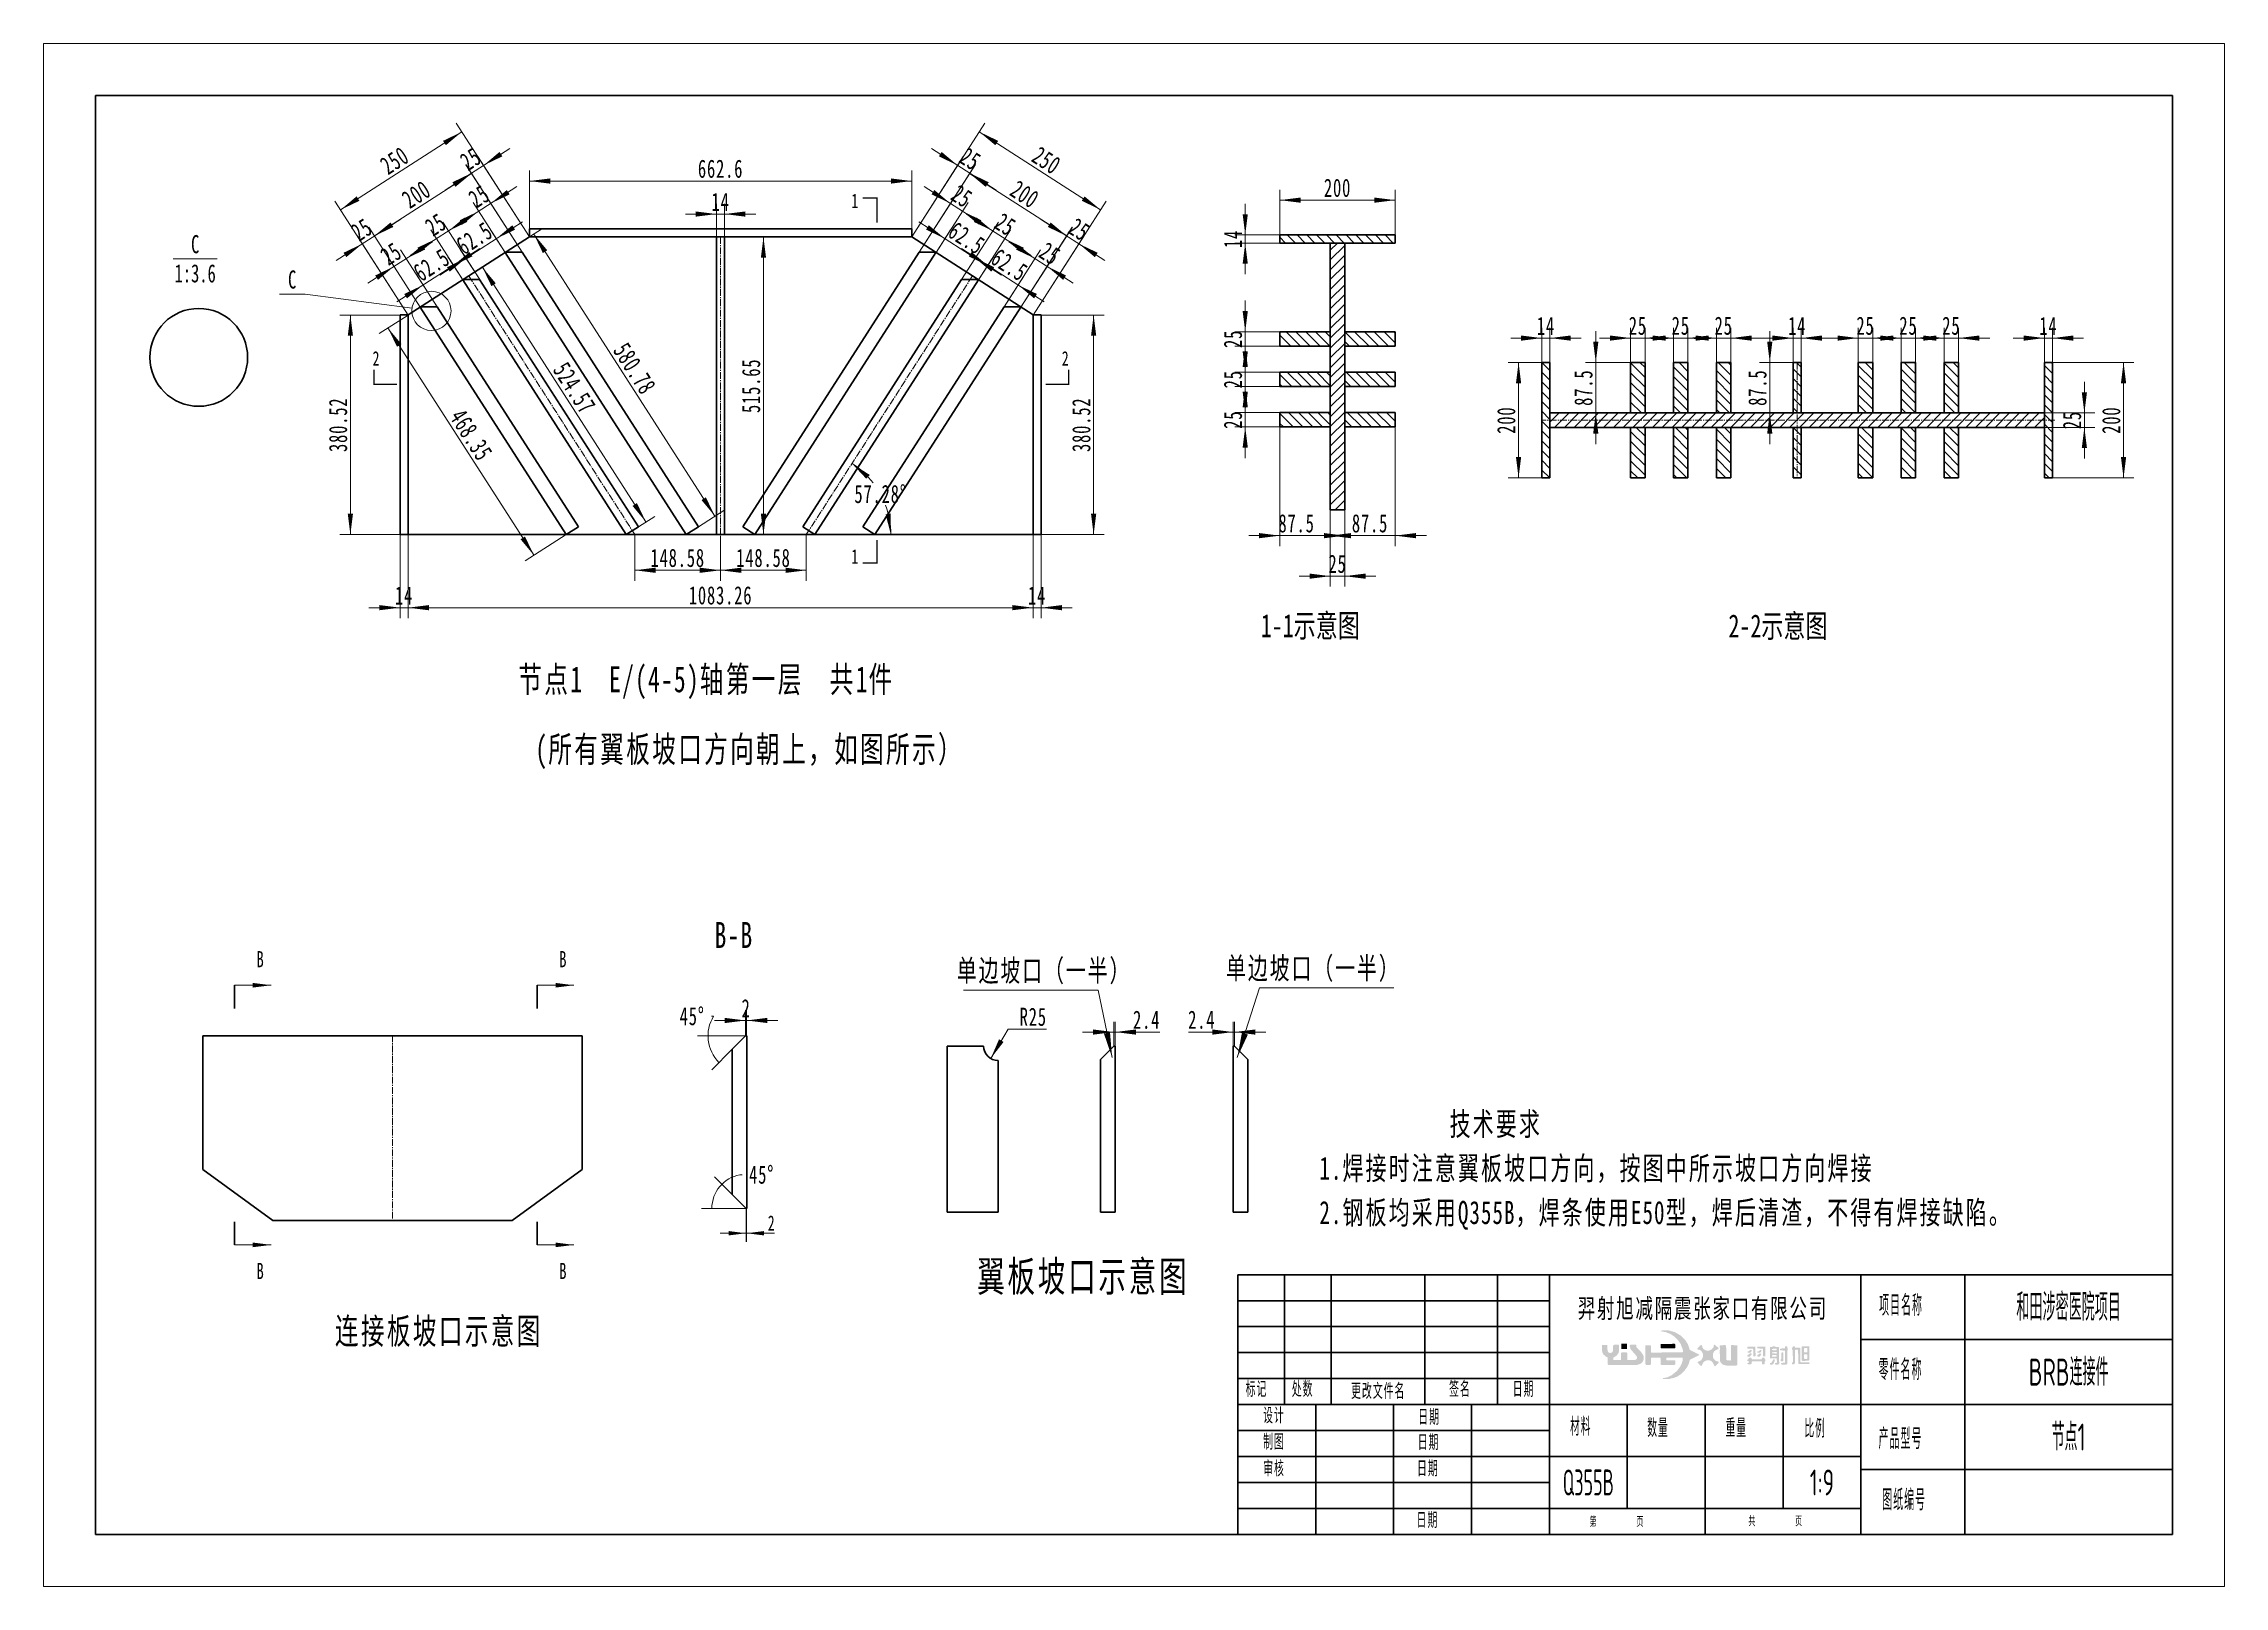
# Model space of a CAD drawing. Header units: millimetres. Extents: x 0 to 3780, y 0 to 2673.
import ezdxf
from ezdxf.enums import TextEntityAlignment as Align

# ---------------------------------------------------------------- set-up
doc = ezdxf.new("R2010")
doc.units = ezdxf.units.MM
doc.linetypes.add('点画线', pattern=[18, 12, -2, 2, -2])
doc.layers.get('0').update_dxf_attribs({"lineweight": 35})
for name, color, linetype, lineweight in [('中心线层', 1, '点画线', 18), ('剖面线层', 4, 'Continuous', 18), ('实体线', 5, 'Continuous', 50), ('尺寸线层', 3, 'Continuous', 18), ('文字', 7, 'Continuous', 18), ('标记', 7, 'Continuous', 18), ('粗实线层', 7, 'Continuous', 35), ('粗符号线', 6, 'Continuous', 18), ('细实线层', 7, 'Continuous', 18)]:
    doc.layers.add(name, color=color, linetype=linetype, lineweight=lineweight)
doc.styles.add('TSSD_Label', font='', dxfattribs={"width": 0.7})
doc.styles.add('TSSD_Num', font='', dxfattribs={"width": 0.7})
doc.styles.add('UserTxtStyle4', font='', dxfattribs={"width": 0.667})
doc.styles.add('机械', font='isocp', dxfattribs={"width": 0.667, "bigfont": 'gbcbig.shx'})
doc.styles.add('标准', font='', dxfattribs={"width": 0.667})
doc.styles.get('TSSD_Label').set_extended_font_data('宋体')
doc.styles.get('TSSD_Num').set_extended_font_data('宋体')
doc.styles.get('UserTxtStyle4').set_extended_font_data('宋体')
doc.styles.get('标准').set_extended_font_data('宋体')
doc.dimstyles.new('标准', dxfattribs={"dimtxt": 3.5, "dimasz": 4, "dimexe": 2, "dimexo": 0, "dimtad": 1, "dimdsep": 46, "dimtxsty": '标准', "dimblk": '_CAXARROW', "dimcen": 0, "dimdle": 6, "dimazin": 2, "dimtfac": 0.707107, "dimtdec": 3, "dimtmove": 2, "dimatfit": 3, "dimfxl": 1, "dimfrac": 2, "dimtolj": 1, "dimtzin": 0, "dimarcsym": 1})

# ---------------------------------------------------------------- blocks, each defined once
blk = doc.blocks.new('*X2')
at = {"layer": '粗实线层'}
for p, q in [((-200, 138.5), (-200, -138.5)), ((200, 138.5), (-200, 138.5)), ((200, -138.5), (200, 138.5)), ((-200, -138.5), (200, -138.5))]:
    blk.add_line(p, q, dxfattribs=at)
at = {"layer": '细实线层'}
for p, q in [((210, 148.5), (-210, 148.5)), ((-210, 148.5), (-210, -148.5)), ((210, -148.5), (210, 148.5)), ((-210, -148.5), (210, -148.5))]:
    blk.add_line(p, q, dxfattribs=at)
blk = doc.blocks.new('*X3')
at = {"layer": '标记', "linetype": 'Continuous'}
for points in [[(-94.3, 34.06), (-94.3, 33.59), (-94.53, 32.83), (-94.77, 32.35), (-95.43, 31.46), (-96.52, 30.6), (-97.37, 30.22), (-98.13, 30.08), (-98.23, 29.99), (-97.99, 29.89), (-97.09, 29.89), (-95.86, 30.18), (-95.24, 30.46), (-94.68, 30.84), (-94.06, 31.41), (-93.49, 32.17), (-93.16, 32.83), (-92.93, 33.63), (-91.08, 34.58), (-92.95, 35.52), (-93.3, 36.57), (-93.73, 37.28), (-94.68, 38.27), (-95.81, 38.93), (-97, 39.27), (-98.23, 39.27), (-98.46, 39.22), (-98.56, 39.12), (-97.56, 38.93), (-96.62, 38.56), (-95.91, 38.08), (-95.24, 37.42), (-94.72, 36.66), (-94.35, 35.72), (-94.25, 35.29), (-94.25, 35.15), (-94.35, 35.05), (-100.36, 35.01), (-100.45, 35.15), (-100.45, 36.33), (-100.55, 36.43), (-101.45, 36.43), (-101.54, 36.33), (-101.49, 34.2), (-101.54, 34.15), (-101.49, 32.78), (-101.4, 32.64), (-100.88, 32.59), (-100.55, 32.64), (-100.45, 32.73), (-100.45, 33.92), (-100.31, 34.06), (-98.7, 34.06), (-98.56, 33.87), (-98.56, 32.73), (-98.46, 32.64), (-96.9, 32.59), (-95.86, 32.64), (-95.77, 32.73), (-95.77, 33.44), (-95.86, 33.54), (-97.37, 33.49), (-97.47, 33.59), (-97.47, 33.96), (-97.33, 34.06)], [(-102.31, 35.08), (-103.16, 35.98), (-103.26, 36.17), (-103.26, 36.45), (-103.35, 36.54), (-104.39, 36.54), (-104.54, 36.4), (-104.39, 35.69), (-103.16, 34.27), (-103.12, 33.85), (-103.31, 33.66), (-103.54, 33.56), (-104.96, 33.56), (-105.01, 34.93), (-105.1, 35.03), (-106.1, 35.03), (-106.19, 34.93), (-106.19, 33.66), (-106.29, 33.56), (-107.66, 33.56), (-107.66, 34.04), (-107, 34.46), (-106.67, 34.98), (-106.57, 35.41), (-106.57, 36.4), (-106.71, 36.54), (-107.42, 36.54), (-107.71, 36.45), (-107.75, 35.27), (-107.99, 34.98), (-108.42, 34.93), (-108.7, 35.12), (-108.8, 35.36), (-108.84, 36.45), (-109.84, 36.45), (-109.88, 36.4), (-109.88, 35.46), (-109.79, 35.03), (-109.6, 34.65), (-109.13, 34.22), (-108.8, 34.08), (-108.8, 33.09), (-108.75, 32.76), (-108.61, 32.62), (-103.12, 32.62), (-102.36, 32.9), (-102.07, 33.18), (-101.84, 33.7), (-101.84, 34.22), (-101.93, 34.51)], [(-105.03, 36.75), (-106.17, 36.75), (-106.17, 35.7), (-105.03, 35.7)], [(-95.86, 35.8), (-95.76, 35.9), (-95.76, 36.61), (-95.86, 36.7), (-98.56, 36.65), (-98.6, 36.61), (-98.6, 35.99), (-98.46, 35.8)]]:
    blk.add_hatch(color=138, dxfattribs=at).paths.add_polyline_path(points, flags=0)
h = blk.add_hatch(color=1, dxfattribs=at)
h.paths.add_polyline_path([(-87.14, 35.51), (-87.19, 35.46), (-87.14, 33.42), (-86.95, 33), (-86.57, 32.67), (-85.91, 32.52), (-84.02, 32.52), (-83.78, 32.62), (-83.83, 36.41), (-84.92, 36.45), (-85.01, 36.36), (-85.01, 33.57), (-85.15, 33.47), (-85.77, 33.52), (-85.91, 33.61), (-85.96, 36.31), (-86.15, 36.45), (-87.1, 36.41), (-87.19, 36.31)], flags=0)
h.paths.add_polyline_path([(-91.45, 33.19), (-91.5, 33.14), (-90.88, 32.48), (-90.69, 32.43), (-90.36, 33.09), (-90.17, 33.28), (-89.7, 33.52), (-89.18, 33.52), (-88.75, 33.33), (-88.52, 33.09), (-88.18, 32.38), (-88.09, 32.38), (-87.52, 32.9), (-87.38, 33.19), (-87.47, 33.28), (-87.9, 33.38), (-88.33, 33.75), (-88.52, 34.18), (-88.52, 34.7), (-88.28, 35.22), (-87.85, 35.55), (-87.38, 35.7), (-87.52, 35.98), (-88.23, 36.55), (-88.33, 36.41), (-88.37, 36.07), (-88.71, 35.65), (-89.27, 35.36), (-89.65, 35.36), (-90.08, 35.51), (-90.41, 35.79), (-90.69, 36.45), (-90.93, 36.41), (-91.5, 35.79), (-91.45, 35.6), (-90.98, 35.51), (-90.65, 35.22), (-90.41, 34.7), (-90.41, 34.23), (-90.6, 33.75), (-90.79, 33.52)], flags=0)
h = blk.add_hatch(color=138, dxfattribs=at)
h.paths.add_polyline_path([(-70.96, 35.05), (-70.96, 35.81), (-70.87, 35.9), (-70.35, 35.86), (-70.35, 35.05)], flags=0)
h.paths.add_polyline_path([(-70.96, 33.82), (-70.96, 34.58), (-70.87, 34.67), (-70.39, 34.67), (-70.3, 34.44), (-70.3, 33.92), (-70.39, 33.77)], flags=0)
h.paths.add_polyline_path([(-71.34, 36.19), (-71.39, 36.14), (-71.39, 33.49), (-71.24, 33.4), (-70.11, 33.44), (-69.92, 33.63), (-69.92, 36.19)], flags=0)
h.paths.add_polyline_path([(-73.23, 33.06), (-73.28, 33.02), (-73.28, 32.83), (-73.14, 32.73), (-72.9, 32.78), (-72.71, 32.97), (-72.71, 35.48), (-72.57, 35.57), (-72.1, 35.53), (-72.05, 32.92), (-71.91, 32.78), (-69.97, 32.78), (-69.87, 32.88), (-69.97, 33.11), (-71.58, 33.11), (-71.67, 33.21), (-71.67, 35.86), (-71.81, 35.95), (-72.66, 35.95), (-72.81, 36.24), (-73.04, 36.24), (-73.28, 35.86), (-73.28, 35.62), (-73.14, 35.53), (-73.09, 33.25)], flags=0)
h.paths.add_polyline_path([(-75.46, 33.63), (-75.51, 33.54), (-75.36, 33.35), (-75.08, 33.35), (-74.94, 33.44), (-74.94, 34.96), (-75.03, 35.05), (-75.32, 35.01), (-75.32, 33.82)], flags=0)
h.paths.add_polyline_path([(-75.55, 35.72), (-75.6, 35.67), (-75.6, 35.57), (-75.46, 35.43), (-74.61, 35.38), (-74.61, 33.06), (-75.32, 33.02), (-75.41, 32.83), (-75.27, 32.69), (-74.37, 32.69), (-74.18, 32.83), (-74.18, 35.38), (-74.08, 35.48), (-74.18, 36.14), (-74.27, 36.24), (-74.61, 36.19), (-74.65, 35.81), (-75.17, 35.81)], flags=0)
h.paths.add_polyline_path([(-77.11, 35.48), (-77.11, 35.72), (-76.22, 35.76), (-76.22, 35.53), (-76.36, 35.43)], flags=0)
h.paths.add_polyline_path([(-77.11, 34.86), (-77.11, 35.05), (-76.36, 35.15), (-76.17, 35.01), (-76.26, 34.82)], flags=0)
h.paths.add_polyline_path([(-77.11, 34.25), (-77.11, 34.44), (-76.93, 34.53), (-76.36, 34.53), (-76.17, 34.39), (-76.31, 34.2)], flags=0)
h.paths.add_polyline_path([(-77.49, 36.05), (-77.54, 36), (-77.54, 33.96), (-77.45, 33.87), (-76.22, 33.87), (-76.17, 33.16), (-76.26, 33.02), (-76.5, 33.02), (-76.59, 32.88), (-76.45, 32.69), (-75.93, 32.69), (-75.74, 32.88), (-75.79, 36), (-75.88, 36.09), (-76.45, 36.09), (-76.55, 36.24), (-76.93, 36.24), (-77.07, 36.09)], flags=0)
h.paths.add_polyline_path([(-77.49, 32.97), (-77.54, 32.92), (-77.54, 32.78), (-77.45, 32.69), (-77.07, 32.69), (-76.83, 32.88), (-76.59, 33.44), (-76.59, 33.68), (-76.88, 33.68), (-77.16, 33.11)], flags=0)
h.paths.add_polyline_path([(-79.91, 34.53), (-79.95, 34.48), (-79.91, 34.25), (-79.53, 34.25), (-79.39, 34.34), (-79.15, 34.77), (-79.53, 34.82)], flags=0)
h.paths.add_polyline_path([(-79.95, 36), (-80, 35.9), (-79.91, 35.81), (-78.87, 35.76), (-78.87, 34.39), (-78.77, 34.25), (-78.44, 34.3), (-78.44, 36.14), (-79.91, 36.15)], flags=0)
h.paths.add_polyline_path([(-79.95, 35.1), (-80, 35.05), (-79.91, 34.96), (-79.39, 34.96), (-79.15, 35.34), (-79.2, 35.48), (-79.43, 35.48), (-79.67, 35.24), (-79.91, 35.24)], flags=0)
h.paths.add_polyline_path([(-81.8, 36.14), (-81.85, 36.09), (-81.85, 35.86), (-81.75, 35.76), (-80.76, 35.76), (-80.71, 34.3), (-80.38, 34.25), (-80.29, 34.34), (-80.33, 36.14)], flags=0)
h.paths.add_polyline_path([(-81.8, 35.24), (-81.85, 35.19), (-81.8, 34.96), (-81.28, 34.96), (-81.04, 35.29), (-81.04, 35.48), (-81.33, 35.48), (-81.61, 35.24)], flags=0)
h.paths.add_polyline_path([(-81.8, 32.97), (-81.85, 32.92), (-81.85, 32.83), (-81.71, 32.73), (-81.14, 32.78), (-81.04, 32.88), (-81.04, 33.25), (-80.9, 33.35), (-79.15, 33.35), (-79.06, 33.21), (-79.06, 32.83), (-78.91, 32.73), (-78.68, 32.73), (-78.53, 32.88), (-78.53, 33.25), (-78.39, 33.4), (-78.39, 33.68), (-78.53, 33.77), (-78.53, 33.92), (-78.63, 34.01), (-79.01, 34.01), (-79.15, 33.73), (-81, 33.73), (-81.14, 34.01), (-81.47, 34.01), (-81.61, 33.92), (-81.61, 33.77), (-81.85, 33.63), (-81.85, 33.4), (-81.66, 33.35), (-81.56, 33.21), (-81.66, 33.02)], flags=0)
h.paths.add_polyline_path([(-81.85, 34.48), (-81.9, 34.39), (-81.8, 34.25), (-81.37, 34.25), (-81.04, 34.67), (-81.09, 34.86), (-81.42, 34.82)], flags=0)
at = {"layer": '实体线'}
for p, q in [((-180, 50), (0, 50)), ((-180, 0), (-180, 50)), ((-171, 25), (-171, 50)), ((-162, 25), (-162, 50)), ((-144, 25), (-144, 50)), ((-130, 25), (-130, 50)), ((-120, 0), (-120, 50)), ((-60, 0), (-60, 50)), ((-40, 0), (-40, 50)), ((0, 50), (0, 0)), ((-120, 45), (-180, 45)), ((-120, 40), (-180, 40)), ((-120, 40), (-180, 40)), ((-120, 35), (-180, 35)), ((0, 37.5), (-60, 37.5)), ((-120, 30), (-180, 30)), ((-60, 25), (-180, 25)), ((-165, 0), (-165, 25)), ((-150, 0), (-150, 25)), ((-135, 0), (-135, 25)), ((-105, 5), (-105, 25)), ((-90, 0), (-90, 25)), ((-75, 5), (-75, 25)), ((0, 25), (-60, 25)), ((-120, 20), (-180, 20)), ((-60, 15), (-180, 15)), ((-120, 10), (-180, 10)), ((0, 12.5), (-60, 12.5)), ((-60, 5), (-180, 5)), ((0, 0), (-180, 0))]:
    blk.add_line(p, q, dxfattribs=at)
at = {"layer": '实体线', "color": 0, "attachment_point": 1, "style": '机械'}
for s, insert, char_height, width in [('\\T1.1;比例', (-70.87, 22.12), 3.5, 15.1191), ('\\T1.1;第         页', (-112.26, 3.45), 2, 39.5858)]:
    blk.add_mtext(s, dxfattribs=dict(at, insert=insert, char_height=char_height, width=width))
at = {"layer": '尺寸线层', "color": 0, "attachment_point": 1, "style": '机械'}
for s, insert, char_height, width in [('\\T1.1;项目名称', (-56.5, 46.08), 4, 15.1191), ('\\T1.1;零件名称', (-56.6, 33.71), 4, 15.1191), ('\\T1.1;标记', (-178.5, 29.46), 3, 15.1191), ('\\T1.1;处数', (-169.61, 29.46), 3, 15.1191), ('\\T1.1;更改文件名', (-158.19, 29.07), 3, 15.1191), ('\\T1.1;签名', (-139.32, 29.46), 3, 15.1191), ('\\T1.1;日期', (-127.06, 29.46), 3, 15.1191), ('\\T1.1;设计', (-175.14, 24.38), 3, 15.1191), ('\\T1.1;日期', (-145.25, 24.08), 3, 15.1191), ('\\T1.1;材料', (-116, 22.5), 3.5, 15.1191), ('\\T1.1;数量', (-101.14, 22.23), 3.5, 15.1191), ('\\T1.1;重量', (-86.06, 22.23), 3.5, 15.1191), ('\\T1.1;制图', (-175.14, 19.3), 3, 15.1191), ('\\T1.1;日期', (-145.35, 19.22), 3, 15.1191), ('\\T1.1;产品型号', (-56.6, 20.42), 4, 15.1191), ('\\T1.1;审核', (-175.12, 14.15), 3, 15.1191), ('\\T1.1;日期', (-145.49, 14.17), 3, 15.1191), ('\\T1.1;图纸编号', (-55.9, 8.64), 4, 15.1191), ('\\T1.1;日期', (-145.57, 4.23), 3, 15.1191), ('\\T1.1;共         页', (-81.66, 3.56), 2, 39.5858)]:
    blk.add_mtext(s, dxfattribs=dict(at, insert=insert, char_height=char_height, width=width))
at = {"layer": '尺寸线层', "color": 7, "linetype": 'Continuous', "lineweight": 18, "insert": (-90.45, 43.32), "char_height": 3.7038, "width": 81.2975, "attachment_point": 5, "line_spacing_factor": 1.194679, "style": 'UserTxtStyle4'}
blk.add_mtext('\\T1.1;羿射旭减隔震张家口有限公司', dxfattribs=at)
at = {"layer": '尺寸线层', "color": 0, "style": '机械', "width": 0.667}
for tag, height, p in [('标记4', 2.88, (-175.5, 47.5)), ('处数D', 2.83, (-166.5, 47.5)), ('更改文件4', 2.88, (-153, 47.5)), ('签名4', 2.83, (-137, 47.5)), ('日期', 2.83, (-125, 47.5)), ('项目名称', 5.2, (-20, 43.75)), ('标记3', 2.88, (-175.5, 42.5)), ('处数C', 2.83, (-166.5, 42.5)), ('更改文件3', 2.88, (-153, 42.5)), ('签名3', 2.83, (-137, 42.5)), ('日期', 2.83, (-125, 42.5)), ('标记2', 2.88, (-175.5, 37.5)), ('处数B', 2.83, (-166.5, 37.5)), ('更改文件2', 2.88, (-153, 37.5)), ('签名2', 2.83, (-137, 37.5)), ('日期', 2.83, (-125, 37.5)), ('标记1', 2.88, (-175.5, 32.5)), ('处数A', 2.83, (-166.5, 32.5)), ('更改文件1', 2.88, (-153, 32.5)), ('签名1', 2.83, (-137, 32.5)), ('日期', 2.83, (-125, 32.5)), ('零件名称', 5.2, (-20, 31.25)), ('设计', 2.86, (-157.5, 22.5)), ('日期', 2.83, (-127.5, 22.5)), ('产品型号', 5.2, (-20, 18.75)), ('制图', 2.86, (-157.5, 17.5)), ('日期', 2.83, (-127.5, 17.5)), ('审核', 2.86, (-157.5, 12.5)), ('日期', 2.83, (-127.5, 12.5)), ('材料', 4.76, (-112.5, 10)), ('数量', 4.72, (-97.5, 10)), ('重量', 4.8, (-82.5, 10)), ('比例', 4.96, (-67.5, 10)), ('图纸编号', 5.2, (-20, 6.25)), ('日期', 2.83, (-127.5, 2.86))]:
    blk.add_attdef(tag, text='', height=height, dxfattribs=at).set_placement(p, align=Align.MIDDLE_CENTER)
blk = doc.blocks.new('*X4')
at = {"layer": '尺寸线层', "linetype": 'Continuous'}
for points in [[(1217.6, 611.8), (1187.6, 615.6), (1187.6, 608.1)], [(1218.6, 611.8), (1248.6, 615.6), (1248.6, 608.1)]]:
    blk.add_hatch(color=0, dxfattribs=at).paths.add_polyline_path(points, flags=0)
at = {"layer": '尺寸线层', "color": 0, "linetype": 'Continuous'}
for p, q in [((1217.6, 654.7), (1217.6, 596.8)), ((1218.6, 654.7), (1218.6, 596.8)), ((1172.6, 611.8), (1266.7, 611.8))]:
    blk.add_line(p, q, dxfattribs=at)
at = {"layer": '尺寸线层', "color": 0, "insert": (1261.8, 629.5), "char_height": 26.25, "width": 52.5, "attachment_point": 5, "line_spacing_factor": 1.15057, "style": '标准'}
blk.add_mtext('\\T1.1;2', dxfattribs=at)
blk = doc.blocks.new('_CAXARROW')
blk.add_hatch(color=0).paths.add_polyline_path([(0, 0), (-1, 0.125), (-1, -0.125)], flags=0)
blk = doc.blocks.new('*X5')
at = {"layer": '尺寸线层'}
for points in [[(64, 449.8), (32, 453.8), (32, 445.8)], [(64, 0), (32, 4), (32, -4)]]:
    blk.add_hatch(color=0, dxfattribs=at).paths.add_polyline_path(points, flags=0)
at = {"layer": '尺寸线层', "color": 0, "linetype": 'Continuous', "lineweight": 35}
for p, q in [((0, 449.8), (0, 409.8)), ((0, 40), (0, 0))]:
    blk.add_line(p, q, dxfattribs=at)
at = {"layer": '尺寸线层', "color": 0}
for p, q in [((0, 449.8), (64, 449.8)), ((0, 0), (64, 0))]:
    blk.add_line(p, q, dxfattribs=at)
at = {"layer": '尺寸线层', "color": 0, "char_height": 28, "width": 56, "attachment_point": 5, "line_spacing_factor": 1.15057, "style": '标准'}
for insert in [(45.3, 495), (45.3, -45.3)]:
    blk.add_mtext('\\T1.1;B', dxfattribs=dict(at, insert=insert))
blk = doc.blocks.new('*X6')
at = {"layer": '尺寸线层'}
for points in [[(64, 449.8), (32, 453.8), (32, 445.8)], [(64, 0), (32, 4), (32, -4)]]:
    blk.add_hatch(color=0, dxfattribs=at).paths.add_polyline_path(points, flags=0)
at = {"layer": '尺寸线层', "color": 0, "linetype": 'Continuous', "lineweight": 35}
for p, q in [((0, 449.8), (0, 409.8)), ((0, 40), (0, 0))]:
    blk.add_line(p, q, dxfattribs=at)
at = {"layer": '尺寸线层', "color": 0}
for p, q in [((0, 449.8), (64, 449.8)), ((0, 0), (64, 0))]:
    blk.add_line(p, q, dxfattribs=at)
at = {"layer": '尺寸线层', "color": 0, "char_height": 28, "width": 56, "attachment_point": 5, "line_spacing_factor": 1.15057, "style": '标准'}
for insert in [(45.3, 495), (45.3, -45.3)]:
    blk.add_mtext('\\T1.1;B', dxfattribs=dict(at, insert=insert))
blk = doc.blocks.new('*X7')
at = {"layer": '尺寸线层', "color": 0, "linetype": 'Continuous'}
for p, q in [((1193.7, 678.7), (1162.9, 709.5)), ((1207.1, 713.2), (1211.1, 713.2)), ((1217.6, 654.7), (1140.2, 654.7))]:
    blk.add_line(p, q, dxfattribs=at)
blk.add_arc((1217.6, 654.7), 59.4, 100.2774, 180, dxfattribs=at)
at = {"layer": '尺寸线层', "color": 0, "insert": (1244.4, 713.2), "char_height": 31.5, "width": 85.826, "attachment_point": 5, "line_spacing_factor": 1.15057, "style": '标准'}
blk.add_mtext('\\T1.1;45%%D', dxfattribs=at)
blk = doc.blocks.new('*X8')
at = {"layer": '尺寸线层', "linetype": 'Continuous'}
for points in [[(3605.2, 2120.6), (3609.7, 2084.6), (3600.7, 2084.6)], [(3605.2, 1920.6), (3609.7, 1956.6), (3600.7, 1956.6)]]:
    blk.add_hatch(color=0, dxfattribs=at).paths.add_polyline_path(points, flags=0)
at = {"layer": '尺寸线层', "color": 0, "linetype": 'Continuous'}
for p, q in [((3482, 2120.6), (3623.2, 2120.6)), ((3605.2, 2120.6), (3605.2, 1920.6)), ((3482, 1920.6), (3623.2, 1920.6))]:
    blk.add_line(p, q, dxfattribs=at)
at = {"layer": '尺寸线层', "color": 0, "insert": (3584, 2020.6), "char_height": 31.5, "width": 90.052, "attachment_point": 5, "rotation": 90, "line_spacing_factor": 1.15057, "style": '标准'}
blk.add_mtext('\\T1.1;200', dxfattribs=at)
blk = doc.blocks.new('*X9')
at = {"layer": '尺寸线层', "linetype": 'Continuous'}
for points in [[(2556.6, 2120.6), (2561.1, 2084.6), (2552.1, 2084.6)], [(2556.6, 1920.6), (2561.1, 1956.6), (2552.1, 1956.6)]]:
    blk.add_hatch(color=0, dxfattribs=at).paths.add_polyline_path(points, flags=0)
at = {"layer": '尺寸线层', "color": 0, "linetype": 'Continuous'}
for p, q in [((2597, 2120.6), (2538.6, 2120.6)), ((2556.6, 2120.6), (2556.6, 1920.6)), ((2597, 1920.6), (2538.6, 1920.6))]:
    blk.add_line(p, q, dxfattribs=at)
at = {"layer": '尺寸线层', "color": 0, "insert": (2535.4, 2020.6), "char_height": 31.5, "width": 90.052, "attachment_point": 5, "rotation": 90, "line_spacing_factor": 1.15057, "style": '标准'}
blk.add_mtext('\\T1.1;200', dxfattribs=at)
blk = doc.blocks.new('*X10')
at = {"layer": '尺寸线层', "linetype": 'Continuous'}
for points in [[(2597, 2162.8), (2561, 2158.3), (2561, 2167.3)], [(2611, 2162.8), (2647, 2158.3), (2647, 2167.3)]]:
    blk.add_hatch(color=0, dxfattribs=at).paths.add_polyline_path(points, flags=0)
at = {"layer": '尺寸线层', "color": 0, "linetype": 'Continuous'}
for p, q in [((2665, 2162.8), (2543, 2162.8)), ((2597, 2120.6), (2597, 2180.8)), ((2611, 2120.6), (2611, 2180.8))]:
    blk.add_line(p, q, dxfattribs=at)
at = {"layer": '尺寸线层', "color": 0, "insert": (2604, 2184), "char_height": 31.5, "width": 63, "attachment_point": 5, "line_spacing_factor": 1.15057, "style": '标准'}
blk.add_mtext('\\T1.1;14', dxfattribs=at)
blk = doc.blocks.new('*X11')
at = {"layer": '尺寸线层', "linetype": 'Continuous'}
for points in [[(3219.8, 2162.8), (3183.8, 2167.3), (3183.8, 2158.3)], [(3244.8, 2162.8), (3280.8, 2167.3), (3280.8, 2158.3)]]:
    blk.add_hatch(color=0, dxfattribs=at).paths.add_polyline_path(points, flags=0)
at = {"layer": '尺寸线层', "color": 0, "linetype": 'Continuous'}
for p, q in [((3165.8, 2162.8), (3298.8, 2162.8)), ((3219.8, 2120.6), (3219.8, 2180.8)), ((3244.8, 2120.6), (3244.8, 2180.8))]:
    blk.add_line(p, q, dxfattribs=at)
at = {"layer": '尺寸线层', "color": 0, "insert": (3232.3, 2184), "char_height": 31.5, "width": 63, "attachment_point": 5, "line_spacing_factor": 1.15057, "style": '标准'}
blk.add_mtext('\\T1.1;25', dxfattribs=at)
blk = doc.blocks.new('*X12')
at = {"layer": '尺寸线层', "linetype": 'Continuous'}
for points in [[(3294.2, 2162.8), (3258.2, 2167.3), (3258.2, 2158.3)], [(3319.2, 2162.8), (3355.2, 2167.3), (3355.2, 2158.3)]]:
    blk.add_hatch(color=0, dxfattribs=at).paths.add_polyline_path(points, flags=0)
at = {"layer": '尺寸线层', "color": 0, "linetype": 'Continuous'}
for p, q in [((3240.2, 2162.8), (3373.2, 2162.8)), ((3294.2, 2120.6), (3294.2, 2180.8)), ((3319.2, 2120.6), (3319.2, 2180.8))]:
    blk.add_line(p, q, dxfattribs=at)
at = {"layer": '尺寸线层', "color": 0, "insert": (3306.7, 2184), "char_height": 31.5, "width": 63, "attachment_point": 5, "line_spacing_factor": 1.15057, "style": '标准'}
blk.add_mtext('\\T1.1;25', dxfattribs=at)
blk = doc.blocks.new('*X13')
at = {"layer": '尺寸线层', "linetype": 'Continuous'}
for points in [[(3468, 2162.8), (3432, 2167.3), (3432, 2158.3)], [(3482, 2162.8), (3518, 2167.3), (3518, 2158.3)]]:
    blk.add_hatch(color=0, dxfattribs=at).paths.add_polyline_path(points, flags=0)
at = {"layer": '尺寸线层', "color": 0, "linetype": 'Continuous'}
for p, q in [((3414, 2162.8), (3536, 2162.8)), ((3468, 2120.6), (3468, 2180.8)), ((3482, 2120.6), (3482, 2180.8))]:
    blk.add_line(p, q, dxfattribs=at)
at = {"layer": '尺寸线层', "color": 0, "insert": (3475, 2184), "char_height": 31.5, "width": 63, "attachment_point": 5, "line_spacing_factor": 1.15057, "style": '标准'}
blk.add_mtext('\\T1.1;14', dxfattribs=at)
blk = doc.blocks.new('*X14')
at = {"layer": '尺寸线层', "linetype": 'Continuous'}
for points in [[(3537.3, 2033.1), (3541.8, 2069.1), (3532.8, 2069.1)], [(3537.3, 2008.1), (3541.8, 1972.1), (3532.8, 1972.1)]]:
    blk.add_hatch(color=0, dxfattribs=at).paths.add_polyline_path(points, flags=0)
at = {"layer": '尺寸线层', "color": 0, "linetype": 'Continuous'}
for p, q in [((3537.3, 2087.1), (3537.3, 1954.1)), ((3468, 2033.1), (3555.3, 2033.1)), ((3468, 2008.1), (3555.3, 2008.1))]:
    blk.add_line(p, q, dxfattribs=at)
at = {"layer": '尺寸线层', "color": 0, "insert": (3516.1, 2020.6), "char_height": 31.5, "width": 63, "attachment_point": 5, "rotation": 90, "line_spacing_factor": 1.15057, "style": '标准'}
blk.add_mtext('\\T1.1;25', dxfattribs=at)
blk = doc.blocks.new('*X15')
at = {"layer": '尺寸线层', "linetype": 'Continuous'}
for points in [[(2690.4, 2120.6), (2685.9, 2156.6), (2694.9, 2156.6)], [(2690.4, 2033.1), (2685.9, 1997.1), (2694.9, 1997.1)]]:
    blk.add_hatch(color=0, dxfattribs=at).paths.add_polyline_path(points, flags=0)
at = {"layer": '尺寸线层', "color": 0, "linetype": 'Continuous'}
for p, q in [((2690.4, 1979.1), (2690.4, 2174.6)), ((2750.8, 2120.6), (2672.4, 2120.6)), ((2750.8, 2033.1), (2672.4, 2033.1))]:
    blk.add_line(p, q, dxfattribs=at)
at = {"layer": '尺寸线层', "color": 0, "insert": (2669.2, 2076.9), "char_height": 31.5, "width": 122.87, "attachment_point": 5, "rotation": 90, "line_spacing_factor": 1.15057, "style": '标准'}
blk.add_mtext('\\T1.1;87.5', dxfattribs=at)
blk = doc.blocks.new('*X16')
at = {"layer": '尺寸线层', "linetype": 'Continuous'}
for points in [[(3032.5, 2162.8), (2996.5, 2167.3), (2996.5, 2158.3)], [(3046.5, 2162.8), (3082.5, 2167.3), (3082.5, 2158.3)]]:
    blk.add_hatch(color=0, dxfattribs=at).paths.add_polyline_path(points, flags=0)
at = {"layer": '尺寸线层', "color": 0, "linetype": 'Continuous'}
for p, q in [((2978.5, 2162.8), (3100.5, 2162.8)), ((3032.5, 2120.6), (3032.5, 2180.8)), ((3046.5, 2120.6), (3046.5, 2180.8))]:
    blk.add_line(p, q, dxfattribs=at)
at = {"layer": '尺寸线层', "color": 0, "insert": (3039.5, 2184), "char_height": 31.5, "width": 63, "attachment_point": 5, "line_spacing_factor": 1.15057, "style": '标准'}
blk.add_mtext('\\T1.1;14', dxfattribs=at)
blk = doc.blocks.new('*X17')
at = {"layer": '尺寸线层', "linetype": 'Continuous'}
for points in [[(3145.4, 2162.8), (3109.4, 2167.3), (3109.4, 2158.3)], [(3170.4, 2162.8), (3206.4, 2167.3), (3206.4, 2158.3)]]:
    blk.add_hatch(color=0, dxfattribs=at).paths.add_polyline_path(points, flags=0)
at = {"layer": '尺寸线层', "color": 0, "linetype": 'Continuous'}
for p, q in [((3091.4, 2162.8), (3224.4, 2162.8)), ((3145.4, 2120.6), (3145.4, 2180.8)), ((3170.4, 2120.6), (3170.4, 2180.8))]:
    blk.add_line(p, q, dxfattribs=at)
at = {"layer": '尺寸线层', "color": 0, "insert": (3157.9, 2184), "char_height": 31.5, "width": 63, "attachment_point": 5, "line_spacing_factor": 1.15057, "style": '标准'}
blk.add_mtext('\\T1.1;25', dxfattribs=at)
blk = doc.blocks.new('*X18')
at = {"layer": '尺寸线层', "linetype": 'Continuous'}
for points in [[(2899.6, 2162.8), (2863.6, 2167.3), (2863.6, 2158.3)], [(2924.6, 2162.8), (2960.6, 2167.3), (2960.6, 2158.3)]]:
    blk.add_hatch(color=0, dxfattribs=at).paths.add_polyline_path(points, flags=0)
at = {"layer": '尺寸线层', "color": 0, "linetype": 'Continuous'}
for p, q in [((2845.6, 2162.8), (2978.6, 2162.8)), ((2899.6, 2120.6), (2899.6, 2180.8)), ((2924.6, 2120.6), (2924.6, 2180.8))]:
    blk.add_line(p, q, dxfattribs=at)
at = {"layer": '尺寸线层', "color": 0, "insert": (2912.1, 2184), "char_height": 31.5, "width": 63, "attachment_point": 5, "line_spacing_factor": 1.15057, "style": '标准'}
blk.add_mtext('\\T1.1;25', dxfattribs=at)
blk = doc.blocks.new('*X19')
at = {"layer": '尺寸线层', "linetype": 'Continuous'}
for points in [[(2825.2, 2162.8), (2789.2, 2158.3), (2789.2, 2167.3)], [(2850.2, 2162.8), (2886.2, 2158.3), (2886.2, 2167.3)]]:
    blk.add_hatch(color=0, dxfattribs=at).paths.add_polyline_path(points, flags=0)
at = {"layer": '尺寸线层', "color": 0, "linetype": 'Continuous'}
for p, q in [((2904.2, 2162.8), (2771.2, 2162.8)), ((2825.2, 2120.6), (2825.2, 2180.8)), ((2850.2, 2120.6), (2850.2, 2180.8))]:
    blk.add_line(p, q, dxfattribs=at)
at = {"layer": '尺寸线层', "color": 0, "insert": (2837.7, 2184), "char_height": 31.5, "width": 63, "attachment_point": 5, "line_spacing_factor": 1.15057, "style": '标准'}
blk.add_mtext('\\T1.1;25', dxfattribs=at)
blk = doc.blocks.new('*X20')
at = {"layer": '尺寸线层', "linetype": 'Continuous'}
for points in [[(2750.8, 2162.8), (2714.8, 2158.3), (2714.8, 2167.3)], [(2775.8, 2162.8), (2811.8, 2158.3), (2811.8, 2167.3)]]:
    blk.add_hatch(color=0, dxfattribs=at).paths.add_polyline_path(points, flags=0)
at = {"layer": '尺寸线层', "color": 0, "linetype": 'Continuous'}
for p, q in [((2829.8, 2162.8), (2696.8, 2162.8)), ((2750.8, 2120.6), (2750.8, 2180.8)), ((2775.8, 2120.6), (2775.8, 2180.8))]:
    blk.add_line(p, q, dxfattribs=at)
at = {"layer": '尺寸线层', "color": 0, "insert": (2763.3, 2184), "char_height": 31.5, "width": 63, "attachment_point": 5, "line_spacing_factor": 1.15057, "style": '标准'}
blk.add_mtext('\\T1.1;25', dxfattribs=at)
blk = doc.blocks.new('*X21')
at = {"layer": '尺寸线层', "linetype": 'Continuous'}
for points in [[(2992, 2120.6), (2996.5, 2156.6), (2987.5, 2156.6)], [(2992, 2033.1), (2996.5, 1997.1), (2987.5, 1997.1)]]:
    blk.add_hatch(color=0, dxfattribs=at).paths.add_polyline_path(points, flags=0)
at = {"layer": '尺寸线层', "color": 0, "linetype": 'Continuous'}
for p, q in [((2992, 2174.6), (2992, 1979.1)), ((3032.5, 2120.6), (2974, 2120.6)), ((3032.5, 2033.1), (2974, 2033.1))]:
    blk.add_line(p, q, dxfattribs=at)
at = {"layer": '尺寸线层', "color": 0, "insert": (2970.8, 2076.9), "char_height": 31.5, "width": 122.87, "attachment_point": 5, "rotation": 90, "line_spacing_factor": 1.15057, "style": '标准'}
blk.add_mtext('\\T1.1;87.5', dxfattribs=at)
blk = doc.blocks.new('*X22')
at = {"layer": '尺寸线层', "linetype": 'Continuous'}
for points in [[(1216.6, 980.5), (1180.6, 985), (1180.6, 976)], [(1218.6, 980.5), (1254.6, 985), (1254.6, 976)]]:
    blk.add_hatch(color=0, dxfattribs=at).paths.add_polyline_path(points, flags=0)
at = {"layer": '尺寸线层', "color": 0, "linetype": 'Continuous'}
for p, q in [((1216.6, 953.6), (1216.6, 998.5)), ((1218.6, 953.6), (1218.6, 998.5)), ((1162.6, 980.5), (1272.6, 980.5))]:
    blk.add_line(p, q, dxfattribs=at)
at = {"layer": '尺寸线层', "color": 0, "insert": (1217.6, 1001.7), "char_height": 31.5, "width": 63, "attachment_point": 5, "line_spacing_factor": 1.15057, "style": '标准'}
blk.add_mtext('\\T1.1;2', dxfattribs=at)
blk = doc.blocks.new('*X23')
at = {"layer": '尺寸线层', "color": 0, "linetype": 'Continuous'}
for p, q in [((1161.4, 987.8), (1157.4, 987.8)), ((1216.6, 953.6), (1133.6, 953.6)), ((1193.7, 930.7), (1158, 894.9))]:
    blk.add_line(p, q, dxfattribs=at)
blk.add_arc((1216.6, 953.6), 65, 148.2714, 225, dxfattribs=at)
at = {"layer": '尺寸线层', "color": 0, "insert": (1124, 987.8), "char_height": 31.5, "width": 85.826, "attachment_point": 5, "line_spacing_factor": 1.15057, "style": '标准'}
blk.add_mtext('\\T1.1;45%%D', dxfattribs=at)
blk = doc.blocks.new('*X24')
at = {"layer": '尺寸线层', "linetype": 'Continuous'}
for points in [[(2142.8, 2401.8), (2178.8, 2397.3), (2178.8, 2406.3)], [(2342.8, 2401.8), (2306.8, 2397.3), (2306.8, 2406.3)]]:
    blk.add_hatch(color=0, dxfattribs=at).paths.add_polyline_path(points, flags=0)
at = {"layer": '尺寸线层', "color": 0, "linetype": 'Continuous'}
for p, q in [((2142.8, 2341.5), (2142.8, 2419.8)), ((2342.8, 2341.5), (2342.8, 2419.8)), ((2342.8, 2401.8), (2142.8, 2401.8))]:
    blk.add_line(p, q, dxfattribs=at)
at = {"layer": '尺寸线层', "color": 0, "insert": (2242.8, 2423), "char_height": 31.5, "width": 90.052, "attachment_point": 5, "line_spacing_factor": 1.15057, "style": '标准'}
blk.add_mtext('\\T1.1;200', dxfattribs=at)
blk = doc.blocks.new('*X25')
at = {"layer": '尺寸线层', "linetype": 'Continuous'}
for points in [[(2082.8, 2173.9), (2087.3, 2209.9), (2078.3, 2209.9)], [(2082.8, 2148.9), (2087.3, 2112.9), (2078.3, 2112.9)]]:
    blk.add_hatch(color=0, dxfattribs=at).paths.add_polyline_path(points, flags=0)
at = {"layer": '尺寸线层', "color": 0, "linetype": 'Continuous'}
for p, q in [((2082.8, 2227.9), (2082.8, 2094.9)), ((2142.8, 2173.9), (2064.8, 2173.9)), ((2142.8, 2148.9), (2064.8, 2148.9))]:
    blk.add_line(p, q, dxfattribs=at)
at = {"layer": '尺寸线层', "color": 0, "insert": (2061.6, 2161.4), "char_height": 31.5, "width": 63, "attachment_point": 5, "rotation": 90, "line_spacing_factor": 1.15057, "style": '标准'}
blk.add_mtext('\\T1.1;25', dxfattribs=at)
blk = doc.blocks.new('*X26')
at = {"layer": '尺寸线层', "linetype": 'Continuous'}
for points in [[(2082.8, 2103.9), (2087.3, 2139.9), (2078.3, 2139.9)], [(2082.8, 2078.9), (2087.3, 2042.9), (2078.3, 2042.9)]]:
    blk.add_hatch(color=0, dxfattribs=at).paths.add_polyline_path(points, flags=0)
at = {"layer": '尺寸线层', "color": 0, "linetype": 'Continuous'}
for p, q in [((2082.8, 2157.9), (2082.8, 2024.9)), ((2142.8, 2103.9), (2064.8, 2103.9)), ((2142.8, 2078.9), (2064.8, 2078.9))]:
    blk.add_line(p, q, dxfattribs=at)
at = {"layer": '尺寸线层', "color": 0, "insert": (2061.6, 2091.4), "char_height": 31.5, "width": 63, "attachment_point": 5, "rotation": 90, "line_spacing_factor": 1.15057, "style": '标准'}
blk.add_mtext('\\T1.1;25', dxfattribs=at)
blk = doc.blocks.new('*X27')
at = {"layer": '尺寸线层', "linetype": 'Continuous'}
for points in [[(2082.8, 2033.9), (2087.3, 2069.9), (2078.3, 2069.9)], [(2082.8, 2008.9), (2087.3, 1972.9), (2078.3, 1972.9)]]:
    blk.add_hatch(color=0, dxfattribs=at).paths.add_polyline_path(points, flags=0)
at = {"layer": '尺寸线层', "color": 0, "linetype": 'Continuous'}
for p, q in [((2082.8, 2087.9), (2082.8, 1954.9)), ((2142.8, 2033.9), (2064.8, 2033.9)), ((2142.8, 2008.9), (2064.8, 2008.9))]:
    blk.add_line(p, q, dxfattribs=at)
at = {"layer": '尺寸线层', "color": 0, "insert": (2061.6, 2021.4), "char_height": 31.5, "width": 63, "attachment_point": 5, "rotation": 90, "line_spacing_factor": 1.15057, "style": '标准'}
blk.add_mtext('\\T1.1;25', dxfattribs=at)
blk = doc.blocks.new('*X28')
at = {"layer": '尺寸线层', "linetype": 'Continuous'}
for points in [[(2230.3, 1750.3), (2194.3, 1754.8), (2194.3, 1745.8)], [(2255.3, 1750.3), (2291.3, 1754.8), (2291.3, 1745.8)]]:
    blk.add_hatch(color=0, dxfattribs=at).paths.add_polyline_path(points, flags=0)
at = {"layer": '尺寸线层', "color": 0, "linetype": 'Continuous'}
for p, q in [((2230.3, 1865.5), (2230.3, 1732.3)), ((2255.3, 1865.5), (2255.3, 1732.3)), ((2176.3, 1750.3), (2309.3, 1750.3))]:
    blk.add_line(p, q, dxfattribs=at)
at = {"layer": '尺寸线层', "color": 0, "insert": (2242.8, 1771.5), "char_height": 31.5, "width": 63, "attachment_point": 5, "line_spacing_factor": 1.15057, "style": '标准'}
blk.add_mtext('\\T1.1;25', dxfattribs=at)
blk = doc.blocks.new('*X29')
at = {"layer": '尺寸线层', "linetype": 'Continuous'}
for points in [[(2082.8, 2341.5), (2087.3, 2377.5), (2078.3, 2377.5)], [(2082.8, 2327.5), (2087.3, 2291.5), (2078.3, 2291.5)]]:
    blk.add_hatch(color=0, dxfattribs=at).paths.add_polyline_path(points, flags=0)
at = {"layer": '尺寸线层', "color": 0, "linetype": 'Continuous'}
for p, q in [((2082.8, 2395.5), (2082.8, 2273.5)), ((2142.8, 2341.5), (2064.8, 2341.5)), ((2142.8, 2327.5), (2064.8, 2327.5))]:
    blk.add_line(p, q, dxfattribs=at)
at = {"layer": '尺寸线层', "color": 0, "insert": (2061.5, 2334.5), "char_height": 31.5, "width": 63, "attachment_point": 5, "rotation": 90, "line_spacing_factor": 1.15057, "style": '标准'}
blk.add_mtext('\\T1.1;14', dxfattribs=at)
blk = doc.blocks.new('*X30')
at = {"layer": '尺寸线层', "linetype": 'Continuous'}
for points in [[(2142.8, 1820.5), (2106.8, 1825), (2106.8, 1816)], [(2230.3, 1820.5), (2266.3, 1825), (2266.3, 1816)]]:
    blk.add_hatch(color=0, dxfattribs=at).paths.add_polyline_path(points, flags=0)
at = {"layer": '尺寸线层', "color": 0, "linetype": 'Continuous'}
for p, q in [((2142.8, 2008.9), (2142.8, 1802.5)), ((2230.3, 1865.5), (2230.3, 1802.5)), ((2088.8, 1820.5), (2284.3, 1820.5))]:
    blk.add_line(p, q, dxfattribs=at)
at = {"layer": '尺寸线层', "color": 0, "insert": (2171.8, 1841.7), "char_height": 31.5, "width": 122.87, "attachment_point": 5, "line_spacing_factor": 1.15057, "style": '标准'}
blk.add_mtext('\\T1.1;87.5', dxfattribs=at)
blk = doc.blocks.new('*X31')
at = {"layer": '尺寸线层', "linetype": 'Continuous'}
for points in [[(2255.3, 1820.5), (2219.3, 1816), (2219.3, 1825)], [(2342.8, 1820.5), (2378.8, 1816), (2378.8, 1825)]]:
    blk.add_hatch(color=0, dxfattribs=at).paths.add_polyline_path(points, flags=0)
at = {"layer": '尺寸线层', "color": 0, "linetype": 'Continuous'}
for p, q in [((2342.8, 2008.9), (2342.8, 1802.5)), ((2255.3, 1865.5), (2255.3, 1802.5)), ((2396.8, 1820.5), (2201.3, 1820.5))]:
    blk.add_line(p, q, dxfattribs=at)
at = {"layer": '尺寸线层', "color": 0, "insert": (2299.1, 1841.7), "char_height": 31.5, "width": 122.87, "attachment_point": 5, "line_spacing_factor": 1.15057, "style": '标准'}
blk.add_mtext('\\T1.1;87.5', dxfattribs=at)
blk = doc.blocks.new('*X32')
at = {"layer": '细实线层', "color": 0, "linetype": 'ByBlock', "lineweight": -2}
for p, q in [((-219.1, 29.2), (-263.6, 29.2)), ((-33.6, 4.5), (-219.1, 29.2))]:
    blk.add_line(p, q, dxfattribs=at)
blk.add_circle((0, 0), 33.9, dxfattribs=at)
at = {"layer": '尺寸线层', "color": 0, "linetype": 'ByBlock', "lineweight": -2, "style": '标准', "width": 0.667}
blk.add_text('C', height=31.5, dxfattribs=at).set_placement((-241.4, 70.1), align=Align.TOP_CENTER)
blk = doc.blocks.new('*X33')
at = {"layer": '细实线层', "color": 0, "linetype": 'ByBlock', "lineweight": -2}
blk.add_line((-38.1, 0), (38.1, 0), dxfattribs=at)
at = {"layer": '尺寸线层', "color": 0, "linetype": 'ByBlock', "lineweight": -2, "style": '标准', "width": 0.667}
for s, p in [('C', (0, 41)), ('1:3.6', (0, -9.5))]:
    blk.add_text(s, height=31.5, dxfattribs=at).set_placement(p, align=Align.TOP_CENTER)
blk = doc.blocks.new('*X35')
at = {"layer": '粗实线层'}
blk.add_circle((0, 0), 33.9, dxfattribs=at)
blk = doc.blocks.new('*X36')
at = {"layer": '尺寸线层', "linetype": 'Continuous'}
blk.add_hatch(color=0, dxfattribs=at).paths.add_polyline_path([(117.8, -116.2), (103.7, -75), (114.2, -72.8)], flags=0)
at = {"layer": '尺寸线层', "color": 0}
blk.add_line((93.5, 0), (-139.5, 0), dxfattribs=at)
at = {"layer": '尺寸线层', "color": 0, "linetype": 'Continuous'}
blk.add_line((117.8, -116.2), (93.5, 0), dxfattribs=at)
at = {"layer": '尺寸线层', "color": 0, "insert": (0, 31.7), "char_height": 37.8, "width": 557.945, "attachment_point": 5, "line_spacing_factor": 1.15057, "style": '标准'}
blk.add_mtext('\\T1.1;单边坡口（一半）', dxfattribs=at)
blk = doc.blocks.new('*X37')
at = {"layer": '尺寸线层', "linetype": 'Continuous'}
blk.add_hatch(color=0, dxfattribs=at).paths.add_polyline_path([(-131.8, -120.4), (-123.8, -77.6), (-113.5, -80.9)], flags=0)
at = {"layer": '尺寸线层', "color": 0, "linetype": 'Continuous'}
blk.add_line((-131.8, -120.4), (-93.5, 0), dxfattribs=at)
at = {"layer": '尺寸线层', "color": 0}
blk.add_line((-93.5, 0), (139.5, 0), dxfattribs=at)
at = {"layer": '尺寸线层', "color": 0, "insert": (0, 31.7), "char_height": 37.8, "width": 557.945, "attachment_point": 5, "line_spacing_factor": 1.15057, "style": '标准'}
blk.add_mtext('\\T1.1;单边坡口（一半）', dxfattribs=at)
blk = doc.blocks.new('*X38')
at = {"layer": '尺寸线层', "linetype": 'Continuous'}
for points in [[(1855, 960.4), (1819, 964.9), (1819, 955.9)], [(1857.4, 960.4), (1893.4, 964.9), (1893.4, 955.9)]]:
    blk.add_hatch(color=0, dxfattribs=at).paths.add_polyline_path(points, flags=0)
at = {"layer": '尺寸线层', "color": 0, "linetype": 'Continuous'}
for p, q in [((1801, 960.4), (1934.7, 960.4)), ((1855, 936.1), (1855, 978.4)), ((1857.4, 936.1), (1857.4, 978.4))]:
    blk.add_line(p, q, dxfattribs=at)
at = {"layer": '尺寸线层', "color": 0, "insert": (1911.9, 981.6), "char_height": 31.5, "width": 90.991, "attachment_point": 5, "line_spacing_factor": 1.15057, "style": '标准'}
blk.add_mtext('\\T1.1;2.4', dxfattribs=at)
blk = doc.blocks.new('*X39')
at = {"layer": '尺寸线层', "linetype": 'Continuous'}
for points in [[(2061.9, 960.4), (2025.9, 955.9), (2025.9, 964.9)], [(2064.3, 960.4), (2100.3, 955.9), (2100.3, 964.9)]]:
    blk.add_hatch(color=0, dxfattribs=at).paths.add_polyline_path(points, flags=0)
at = {"layer": '尺寸线层', "color": 0, "linetype": 'Continuous'}
for p, q in [((2118.3, 960.4), (1984.6, 960.4)), ((2061.9, 936.1), (2061.9, 978.4)), ((2064.3, 936.1), (2064.3, 978.4))]:
    blk.add_line(p, q, dxfattribs=at)
at = {"layer": '尺寸线层', "color": 0, "insert": (2007.4, 981.6), "char_height": 31.5, "width": 90.991, "attachment_point": 5, "line_spacing_factor": 1.15057, "style": '标准'}
blk.add_mtext('\\T1.1;2.4', dxfattribs=at)
blk = doc.blocks.new('*X40')
at = {"layer": '尺寸线层', "linetype": 'Continuous'}
blk.add_hatch(color=0, dxfattribs=at).paths.add_polyline_path([(1641.7, 914.6), (1656.1, 947.9), (1663.9, 943.3)], flags=0)
at = {"layer": '尺寸线层', "color": 0, "linetype": 'Continuous'}
for p, q in [((1641.7, 914.6), (1671.8, 965.5)), ((1671.8, 965.5), (1738.1, 965.5))]:
    blk.add_line(p, q, dxfattribs=at)
at = {"layer": '尺寸线层', "color": 0, "linetype": 'Continuous', "insert": (1715.4, 986.7), "char_height": 31.5, "width": 90.521, "attachment_point": 5, "line_spacing_factor": 1.15057, "style": '标准'}
blk.add_mtext('\\T1.1;R25', dxfattribs=at)
blk = doc.blocks.new('*X42')
at = {"layer": '尺寸线层', "linetype": 'Continuous'}
for points in [[(-148.6, -61.8), (-112.6, -66.3), (-112.6, -57.3)], [(0, -61.8), (-36, -66.3), (-36, -57.3)]]:
    blk.add_hatch(color=0, dxfattribs=at).paths.add_polyline_path(points, flags=0)
at = {"layer": '尺寸线层', "color": 0, "linetype": 'Continuous'}
for p, q in [((-148.6, 0), (-148.6, -79.8)), ((0, -3), (0, -79.8)), ((0, -61.8), (-148.6, -61.8))]:
    blk.add_line(p, q, dxfattribs=at)
at = {"layer": '尺寸线层', "color": 0, "insert": (-74.3, -40.5), "char_height": 31.5, "width": 184.986, "attachment_point": 5, "line_spacing_factor": 1.15057, "style": '标准'}
blk.add_mtext('\\T1.1;148.58', dxfattribs=at)
blk = doc.blocks.new('*X43')
at = {"layer": '尺寸线层', "linetype": 'Continuous'}
for points in [[(0, -61.8), (36, -57.3), (36, -66.3)], [(148.6, -61.8), (112.6, -57.3), (112.6, -66.3)]]:
    blk.add_hatch(color=0, dxfattribs=at).paths.add_polyline_path(points, flags=0)
at = {"layer": '尺寸线层', "color": 0, "linetype": 'Continuous'}
for p, q in [((148.6, 0), (148.6, -79.8)), ((0, -3), (0, -79.8)), ((0, -61.8), (148.6, -61.8))]:
    blk.add_line(p, q, dxfattribs=at)
at = {"layer": '尺寸线层', "color": 0, "insert": (74.3, -40.5), "char_height": 31.5, "width": 184.986, "attachment_point": 5, "line_spacing_factor": 1.15057, "style": '标准'}
blk.add_mtext('\\T1.1;148.58', dxfattribs=at)
blk = doc.blocks.new('*X44')
at = {"layer": '尺寸线层', "linetype": 'Continuous'}
for points in [[(-641.7, 380.5), (-637.2, 344.5), (-646.2, 344.5)], [(-641.7, 0), (-637.2, 36), (-646.2, 36)]]:
    blk.add_hatch(color=0, dxfattribs=at).paths.add_polyline_path(points, flags=0)
at = {"layer": '尺寸线层', "color": 0, "linetype": 'Continuous'}
for p, q in [((-555.6, 380.5), (-659.7, 380.5)), ((-641.7, 380.5), (-641.7, 0)), ((-555.6, 0), (-659.7, 0))]:
    blk.add_line(p, q, dxfattribs=at)
at = {"layer": '尺寸线层', "color": 0, "insert": (-662.9, 190.3), "char_height": 31.5, "width": 188.038, "attachment_point": 5, "rotation": 90, "line_spacing_factor": 1.15057, "style": '标准'}
blk.add_mtext('\\T1.1;380.52', dxfattribs=at)
blk = doc.blocks.new('*X45')
at = {"layer": '尺寸线层', "linetype": 'Continuous'}
for points in [[(-541.6, -126.6), (-505.6, -122.1), (-505.6, -131.1)], [(541.6, -126.6), (505.6, -122.1), (505.6, -131.1)]]:
    blk.add_hatch(color=0, dxfattribs=at).paths.add_polyline_path(points, flags=0)
at = {"layer": '尺寸线层', "color": 0, "linetype": 'Continuous'}
for p, q in [((-541.6, 0), (-541.6, -144.6)), ((541.6, 0), (541.6, -144.6)), ((-541.6, -126.6), (541.6, -126.6))]:
    blk.add_line(p, q, dxfattribs=at)
at = {"layer": '尺寸线层', "color": 0, "insert": (0, -105.4), "char_height": 31.5, "width": 218.509, "attachment_point": 5, "line_spacing_factor": 1.15057, "style": '标准'}
blk.add_mtext('\\T1.1;1083.26', dxfattribs=at)
blk = doc.blocks.new('*X46')
at = {"layer": '尺寸线层', "linetype": 'Continuous'}
for points in [[(-555.6, -126.6), (-591.6, -131.1), (-591.6, -122.1)], [(-541.6, -126.6), (-505.6, -131.1), (-505.6, -122.1)]]:
    blk.add_hatch(color=0, dxfattribs=at).paths.add_polyline_path(points, flags=0)
at = {"layer": '尺寸线层', "color": 0, "linetype": 'Continuous'}
for p, q in [((-555.6, 0), (-555.6, -144.6)), ((-541.6, 0), (-541.6, -144.6)), ((-487.6, -126.6), (-609.6, -126.6))]:
    blk.add_line(p, q, dxfattribs=at)
at = {"layer": '尺寸线层', "color": 0, "insert": (-548.6, -105.4), "char_height": 31.5, "width": 63, "attachment_point": 5, "line_spacing_factor": 1.15057, "style": '标准'}
blk.add_mtext('\\T1.1;14', dxfattribs=at)
blk = doc.blocks.new('*X47')
at = {"layer": '尺寸线层', "linetype": 'Continuous'}
for points in [[(541.6, -126.6), (505.6, -122.1), (505.6, -131.1)], [(555.6, -126.6), (591.6, -122.1), (591.6, -131.1)]]:
    blk.add_hatch(color=0, dxfattribs=at).paths.add_polyline_path(points, flags=0)
at = {"layer": '尺寸线层', "color": 0, "linetype": 'Continuous'}
for p, q in [((555.6, 0), (555.6, -144.6)), ((541.6, 0), (541.6, -144.6)), ((487.6, -126.6), (609.6, -126.6))]:
    blk.add_line(p, q, dxfattribs=at)
at = {"layer": '尺寸线层', "color": 0, "insert": (548.6, -105.4), "char_height": 31.5, "width": 63, "attachment_point": 5, "line_spacing_factor": 1.15057, "style": '标准'}
blk.add_mtext('\\T1.1;14', dxfattribs=at)
blk = doc.blocks.new('*X48')
at = {"layer": '尺寸线层', "linetype": 'Continuous'}
for points in [[(646.6, 380.5), (651.1, 344.5), (642.1, 344.5)], [(646.6, 0), (651.1, 36), (642.1, 36)]]:
    blk.add_hatch(color=0, dxfattribs=at).paths.add_polyline_path(points, flags=0)
at = {"layer": '尺寸线层', "color": 0, "linetype": 'Continuous'}
for p, q in [((555.6, 380.5), (664.6, 380.5)), ((646.6, 380.5), (646.6, 0)), ((555.6, 0), (664.6, 0))]:
    blk.add_line(p, q, dxfattribs=at)
at = {"layer": '尺寸线层', "color": 0, "insert": (625.4, 190.3), "char_height": 31.5, "width": 188.038, "attachment_point": 5, "rotation": 90, "line_spacing_factor": 1.15057, "style": '标准'}
blk.add_mtext('\\T1.1;380.52', dxfattribs=at)
blk = doc.blocks.new('*X49')
at = {"layer": '尺寸线层', "linetype": 'Continuous'}
for points in [[(-7, 555.4), (-43, 559.9), (-43, 550.9)], [(7, 555.4), (43, 559.9), (43, 550.9)]]:
    blk.add_hatch(color=0, dxfattribs=at).paths.add_polyline_path(points, flags=0)
at = {"layer": '尺寸线层', "color": 0, "linetype": 'Continuous'}
for p, q in [((-7, 515.7), (-7, 573.4)), ((7, 515.7), (7, 573.4)), ((-61, 555.4), (61, 555.4))]:
    blk.add_line(p, q, dxfattribs=at)
at = {"layer": '尺寸线层', "color": 0, "insert": (0, 576.7), "char_height": 31.5, "width": 63, "attachment_point": 5, "line_spacing_factor": 1.15057, "style": '标准'}
blk.add_mtext('\\T1.1;14', dxfattribs=at)
blk = doc.blocks.new('*X50')
at = {"layer": '尺寸线层', "linetype": 'Continuous'}
for points in [[(-331.3, 612.6), (-295.3, 617.1), (-295.3, 608.1)], [(331.3, 612.6), (295.3, 617.1), (295.3, 608.1)]]:
    blk.add_hatch(color=0, dxfattribs=at).paths.add_polyline_path(points, flags=0)
at = {"layer": '尺寸线层', "color": 0, "linetype": 'Continuous'}
for p, q in [((-331.3, 529.7), (-331.3, 630.6)), ((-331.3, 612.6), (331.3, 612.6)), ((331.3, 529.7), (331.3, 630.6))]:
    blk.add_line(p, q, dxfattribs=at)
at = {"layer": '尺寸线层', "color": 0, "insert": (0, 633.8), "char_height": 31.5, "width": 156.393, "attachment_point": 5, "line_spacing_factor": 1.15057, "style": '标准'}
blk.add_mtext('\\T1.1;662.6', dxfattribs=at)
blk = doc.blocks.new('*X51')
at = {"layer": '尺寸线层', "linetype": 'Continuous'}
for points in [[(-463, 466.3), (-430.3, 482), (-435.2, 489.6)], [(-515.6, 432.5), (-543.5, 409.3), (-548.3, 416.9)]]:
    blk.add_hatch(color=0, dxfattribs=at).paths.add_polyline_path(points, flags=0)
at = {"layer": '尺寸线层', "color": 0, "linetype": 'Continuous'}
for p, q in [((-417.6, 495.5), (-561.1, 403.4)), ((-447, 441.3), (-472.8, 481.5)), ((-491.4, 394.9), (-525.4, 447.7))]:
    blk.add_line(p, q, dxfattribs=at)
at = {"layer": '尺寸线层', "color": 0, "insert": (-500.8, 467.3), "char_height": 31.5, "width": 122.636, "attachment_point": 5, "rotation": 32.7201, "line_spacing_factor": 1.15057, "style": '标准'}
blk.add_mtext('\\T1.1;62.5', dxfattribs=at)
blk = doc.blocks.new('*X52')
at = {"layer": '尺寸线层', "linetype": 'Continuous'}
for points in [[(-388.9, 512.8), (-356.2, 528.4), (-361, 536)], [(-441.5, 479), (-469.3, 455.7), (-474.2, 463.3)]]:
    blk.add_hatch(color=0, dxfattribs=at).paths.add_polyline_path(points, flags=0)
at = {"layer": '尺寸线层', "color": 0, "linetype": 'Continuous'}
for p, q in [((-343.4, 542), (-486.9, 449.8)), ((-417.6, 441.9), (-451.2, 494.1)), ((-373.4, 488.6), (-398.6, 527.9))]:
    blk.add_line(p, q, dxfattribs=at)
at = {"layer": '尺寸线层', "color": 0, "insert": (-426.6, 513.7), "char_height": 31.5, "width": 122.636, "attachment_point": 5, "rotation": 32.7201, "line_spacing_factor": 1.15057, "style": '标准'}
blk.add_mtext('\\T1.1;62.5', dxfattribs=at)
blk = doc.blocks.new('*X53')
at = {"layer": '尺寸线层', "linetype": 'Continuous'}
for points in [[(-545, 478.2), (-512.2, 493.9), (-517.1, 501.4)], [(-566, 464.7), (-593.8, 441.4), (-598.7, 449)]]:
    blk.add_hatch(color=0, dxfattribs=at).paths.add_polyline_path(points, flags=0)
at = {"layer": '尺寸线层', "color": 0, "linetype": 'Continuous'}
for p, q in [((-499.5, 507.4), (-611.4, 435.5)), ((-491.4, 394.9), (-554.7, 493.3)), ((-520.6, 394), (-575.7, 479.8))]:
    blk.add_line(p, q, dxfattribs=at)
at = {"layer": '尺寸线层', "color": 0, "insert": (-570.9, 486.7), "char_height": 31.5, "width": 63, "attachment_point": 5, "rotation": 32.7201, "line_spacing_factor": 1.15057, "style": '标准'}
blk.add_mtext('\\T1.1;25', dxfattribs=at)
blk = doc.blocks.new('*X54')
at = {"layer": '尺寸线层', "linetype": 'Continuous'}
for points in [[(-471.8, 526.2), (-439, 541.8), (-443.9, 549.4)], [(-492.8, 512.6), (-520.7, 489.4), (-525.5, 497)]]:
    blk.add_hatch(color=0, dxfattribs=at).paths.add_polyline_path(points, flags=0)
at = {"layer": '尺寸线层', "color": 0, "linetype": 'Continuous'}
for p, q in [((-426.3, 555.3), (-538.2, 483.5)), ((-417.6, 441.9), (-481.5, 541.3)), ((-447, 441.3), (-502.5, 527.8))]:
    blk.add_line(p, q, dxfattribs=at)
at = {"layer": '尺寸线层', "color": 0, "insert": (-493.7, 537.2), "char_height": 31.5, "width": 63, "attachment_point": 5, "rotation": 32.7201, "line_spacing_factor": 1.15057, "style": '标准'}
blk.add_mtext('\\T1.1;25', dxfattribs=at)
blk = doc.blocks.new('*X55')
at = {"layer": '尺寸线层', "linetype": 'Continuous'}
for points in [[(-398.4, 573.8), (-365.7, 589.5), (-370.5, 597.1)], [(-419.4, 560.3), (-447.3, 537.1), (-452.1, 544.6)]]:
    blk.add_hatch(color=0, dxfattribs=at).paths.add_polyline_path(points, flags=0)
at = {"layer": '尺寸线层', "color": 0, "linetype": 'Continuous'}
for p, q in [((-353, 603), (-464.9, 531.1)), ((-373.4, 488.6), (-429.1, 575.5)), ((-344.2, 489.5), (-408.1, 589))]:
    blk.add_line(p, q, dxfattribs=at)
at = {"layer": '尺寸线层', "color": 0, "insert": (-418.3, 586.2), "char_height": 31.5, "width": 63, "attachment_point": 5, "rotation": 32.7201, "line_spacing_factor": 1.15057, "style": '标准'}
blk.add_mtext('\\T1.1;25', dxfattribs=at)
blk = doc.blocks.new('*X56')
at = {"layer": '尺寸线层', "linetype": 'Continuous'}
for points in [[(-431.7, 625.7), (-459.6, 602.5), (-464.4, 610)], [(-600, 517.6), (-567.3, 533.3), (-572.1, 540.8)]]:
    blk.add_hatch(color=0, dxfattribs=at).paths.add_polyline_path(points, flags=0)
at = {"layer": '尺寸线层', "color": 0, "linetype": 'Continuous'}
for p, q in [((-431.7, 625.7), (-600, 517.6)), ((-344.2, 489.5), (-441.5, 640.9)), ((-520.6, 394), (-609.7, 532.7))]:
    blk.add_line(p, q, dxfattribs=at)
at = {"layer": '尺寸线层', "color": 0, "insert": (-527.3, 589.5), "char_height": 31.5, "width": 90.052, "attachment_point": 5, "rotation": 32.7201, "line_spacing_factor": 1.15057, "style": '标准'}
blk.add_mtext('\\T1.1;200', dxfattribs=at)
blk = doc.blocks.new('*X57')
at = {"layer": '尺寸线层', "linetype": 'Continuous'}
for points in [[(-448.4, 697.9), (-481.1, 682.2), (-476.2, 674.7)], [(-658.7, 562.8), (-630.9, 586), (-626, 578.4)]]:
    blk.add_hatch(color=0, dxfattribs=at).paths.add_polyline_path(points, flags=0)
at = {"layer": '尺寸线层', "color": 0, "linetype": 'Continuous'}
for p, q in [((-658.7, 562.8), (-448.4, 697.9)), ((-331.3, 515.7), (-458.1, 713)), ((-541.6, 380.5), (-668.5, 577.9))]:
    blk.add_line(p, q, dxfattribs=at)
at = {"layer": '尺寸线层', "color": 0, "insert": (-565, 648.2), "char_height": 31.5, "width": 90.052, "attachment_point": 5, "rotation": 32.7201, "line_spacing_factor": 1.15057, "style": '标准'}
blk.add_mtext('\\T1.1;250', dxfattribs=at)
blk = doc.blocks.new('*X58')
at = {"layer": '尺寸线层', "linetype": 'Continuous'}
for points in [[(-411, 639.7), (-383.2, 663), (-378.3, 655.4)], [(-432, 626.2), (-464.8, 610.5), (-459.9, 603)]]:
    blk.add_hatch(color=0, dxfattribs=at).paths.add_polyline_path(points, flags=0)
at = {"layer": '尺寸线层', "color": 0, "linetype": 'Continuous'}
for p, q in [((-477.5, 597), (-365.6, 668.9)), ((-331.3, 515.7), (-420.7, 654.9)), ((-344.2, 489.5), (-441.8, 641.4))]:
    blk.add_line(p, q, dxfattribs=at)
at = {"layer": '尺寸线层', "color": 0, "insert": (-433, 650.8), "char_height": 31.5, "width": 63, "attachment_point": 5, "rotation": 32.7201, "line_spacing_factor": 1.15057, "style": '标准'}
blk.add_mtext('\\T1.1;25', dxfattribs=at)
blk = doc.blocks.new('*X59')
at = {"layer": '尺寸线层', "linetype": 'Continuous'}
for points in [[(-599.9, 517.4), (-567.2, 533.1), (-572, 540.7)], [(-620.9, 503.9), (-648.8, 480.7), (-653.6, 488.3)]]:
    blk.add_hatch(color=0, dxfattribs=at).paths.add_polyline_path(points, flags=0)
at = {"layer": '尺寸线层', "color": 0, "linetype": 'Continuous'}
for p, q in [((-554.5, 546.6), (-666.3, 474.7)), ((-520.6, 394), (-609.6, 532.6)), ((-541.6, 380.5), (-630.6, 519.1))]:
    blk.add_line(p, q, dxfattribs=at)
at = {"layer": '尺寸线层', "color": 0, "insert": (-621.9, 528.5), "char_height": 31.5, "width": 63, "attachment_point": 5, "rotation": 32.7201, "line_spacing_factor": 1.15057, "style": '标准'}
blk.add_mtext('\\T1.1;25', dxfattribs=at)
blk = doc.blocks.new('*X60')
at = {"layer": '尺寸线层', "linetype": 'Continuous'}
for points in [[(463, 466.3), (435.2, 489.6), (430.3, 482)], [(515.6, 432.5), (548.3, 416.9), (543.5, 409.3)]]:
    blk.add_hatch(color=0, dxfattribs=at).paths.add_polyline_path(points, flags=0)
at = {"layer": '尺寸线层', "color": 0, "linetype": 'Continuous'}
for p, q in [((417.6, 495.5), (561.1, 403.4)), ((447, 441.3), (472.8, 481.5)), ((491.4, 394.9), (525.4, 447.7))]:
    blk.add_line(p, q, dxfattribs=at)
at = {"layer": '尺寸线层', "color": 0, "insert": (500.8, 467.3), "char_height": 31.5, "width": 122.636, "attachment_point": 5, "rotation": 327.2799, "line_spacing_factor": 1.15057, "style": '标准'}
blk.add_mtext('\\T1.1;62.5', dxfattribs=at)
blk = doc.blocks.new('*X61')
at = {"layer": '尺寸线层', "linetype": 'Continuous'}
for points in [[(388.9, 512.8), (361, 536), (356.2, 528.4)], [(441.5, 479), (474.2, 463.3), (469.3, 455.7)]]:
    blk.add_hatch(color=0, dxfattribs=at).paths.add_polyline_path(points, flags=0)
at = {"layer": '尺寸线层', "color": 0, "linetype": 'Continuous'}
for p, q in [((343.4, 542), (486.9, 449.8)), ((373.4, 488.6), (398.6, 527.9)), ((417.6, 441.9), (451.2, 494.1))]:
    blk.add_line(p, q, dxfattribs=at)
at = {"layer": '尺寸线层', "color": 0, "insert": (426.6, 513.7), "char_height": 31.5, "width": 122.636, "attachment_point": 5, "rotation": 327.2799, "line_spacing_factor": 1.15057, "style": '标准'}
blk.add_mtext('\\T1.1;62.5', dxfattribs=at)
blk = doc.blocks.new('*X62')
at = {"layer": '尺寸线层', "linetype": 'Continuous'}
for points in [[(545, 478.2), (517.1, 501.4), (512.2, 493.9)], [(566, 464.7), (598.7, 449), (593.8, 441.4)]]:
    blk.add_hatch(color=0, dxfattribs=at).paths.add_polyline_path(points, flags=0)
at = {"layer": '尺寸线层', "color": 0, "linetype": 'Continuous'}
for p, q in [((491.4, 394.9), (554.7, 493.3)), ((499.5, 507.4), (611.4, 435.5)), ((520.6, 394), (575.7, 479.8))]:
    blk.add_line(p, q, dxfattribs=at)
at = {"layer": '尺寸线层', "color": 0, "insert": (570.9, 486.7), "char_height": 31.5, "width": 63, "attachment_point": 5, "rotation": 327.2799, "line_spacing_factor": 1.15057, "style": '标准'}
blk.add_mtext('\\T1.1;25', dxfattribs=at)
blk = doc.blocks.new('*X63')
at = {"layer": '尺寸线层', "linetype": 'Continuous'}
for points in [[(471.8, 526.2), (443.9, 549.4), (439, 541.8)], [(492.8, 512.6), (525.5, 497), (520.7, 489.4)]]:
    blk.add_hatch(color=0, dxfattribs=at).paths.add_polyline_path(points, flags=0)
at = {"layer": '尺寸线层', "color": 0, "linetype": 'Continuous'}
for p, q in [((417.6, 441.9), (481.5, 541.3)), ((426.3, 555.3), (538.2, 483.5)), ((447, 441.3), (502.5, 527.8))]:
    blk.add_line(p, q, dxfattribs=at)
at = {"layer": '尺寸线层', "color": 0, "insert": (493.7, 537.2), "char_height": 31.5, "width": 63, "attachment_point": 5, "rotation": 327.2799, "line_spacing_factor": 1.15057, "style": '标准'}
blk.add_mtext('\\T1.1;25', dxfattribs=at)
blk = doc.blocks.new('*X64')
at = {"layer": '尺寸线层', "linetype": 'Continuous'}
for points in [[(398.4, 573.8), (370.5, 597.1), (365.7, 589.5)], [(419.4, 560.3), (452.1, 544.6), (447.3, 537.1)]]:
    blk.add_hatch(color=0, dxfattribs=at).paths.add_polyline_path(points, flags=0)
at = {"layer": '尺寸线层', "color": 0, "linetype": 'Continuous'}
for p, q in [((344.2, 489.5), (408.1, 589)), ((353, 603), (464.9, 531.1)), ((373.4, 488.6), (429.1, 575.5))]:
    blk.add_line(p, q, dxfattribs=at)
at = {"layer": '尺寸线层', "color": 0, "insert": (418.3, 586.2), "char_height": 31.5, "width": 63, "attachment_point": 5, "rotation": 327.2799, "line_spacing_factor": 1.15057, "style": '标准'}
blk.add_mtext('\\T1.1;25', dxfattribs=at)
blk = doc.blocks.new('*X65')
at = {"layer": '尺寸线层', "linetype": 'Continuous'}
for points in [[(431.7, 625.7), (464.4, 610), (459.6, 602.5)], [(600, 517.6), (572.1, 540.8), (567.3, 533.3)]]:
    blk.add_hatch(color=0, dxfattribs=at).paths.add_polyline_path(points, flags=0)
at = {"layer": '尺寸线层', "color": 0, "linetype": 'Continuous'}
for p, q in [((344.2, 489.5), (441.5, 640.9)), ((431.7, 625.7), (600, 517.6)), ((520.6, 394), (609.7, 532.7))]:
    blk.add_line(p, q, dxfattribs=at)
at = {"layer": '尺寸线层', "color": 0, "insert": (527.3, 589.5), "char_height": 31.5, "width": 90.052, "attachment_point": 5, "rotation": 327.2799, "line_spacing_factor": 1.15057, "style": '标准'}
blk.add_mtext('\\T1.1;200', dxfattribs=at)
blk = doc.blocks.new('*X66')
at = {"layer": '尺寸线层', "linetype": 'Continuous'}
for points in [[(448.4, 697.9), (476.2, 674.7), (481.1, 682.2)], [(658.7, 562.8), (626, 578.4), (630.9, 586)]]:
    blk.add_hatch(color=0, dxfattribs=at).paths.add_polyline_path(points, flags=0)
at = {"layer": '尺寸线层', "color": 0, "linetype": 'Continuous'}
for p, q in [((331.3, 515.7), (458.1, 713)), ((658.7, 562.8), (448.4, 697.9)), ((541.6, 380.5), (668.5, 577.9))]:
    blk.add_line(p, q, dxfattribs=at)
at = {"layer": '尺寸线层', "color": 0, "insert": (565, 648.2), "char_height": 31.5, "width": 90.052, "attachment_point": 5, "rotation": 327.2799, "line_spacing_factor": 1.15057, "style": '标准'}
blk.add_mtext('\\T1.1;250', dxfattribs=at)
blk = doc.blocks.new('*X67')
at = {"layer": '尺寸线层', "linetype": 'Continuous'}
for points in [[(411, 639.7), (378.3, 655.4), (383.2, 663)], [(432, 626.2), (459.9, 603), (464.8, 610.5)]]:
    blk.add_hatch(color=0, dxfattribs=at).paths.add_polyline_path(points, flags=0)
at = {"layer": '尺寸线层', "color": 0, "linetype": 'Continuous'}
for p, q in [((331.3, 515.7), (420.7, 654.9)), ((477.5, 597), (365.6, 668.9)), ((344.2, 489.5), (441.8, 641.4))]:
    blk.add_line(p, q, dxfattribs=at)
at = {"layer": '尺寸线层', "color": 0, "insert": (433, 650.8), "char_height": 31.5, "width": 63, "attachment_point": 5, "rotation": 327.2799, "line_spacing_factor": 1.15057, "style": '标准'}
blk.add_mtext('\\T1.1;25', dxfattribs=at)
blk = doc.blocks.new('*X68')
at = {"layer": '尺寸线层', "linetype": 'Continuous'}
for points in [[(599.9, 517.4), (572, 540.7), (567.2, 533.1)], [(620.9, 503.9), (653.6, 488.3), (648.8, 480.7)]]:
    blk.add_hatch(color=0, dxfattribs=at).paths.add_polyline_path(points, flags=0)
at = {"layer": '尺寸线层', "color": 0, "linetype": 'Continuous'}
for p, q in [((520.6, 394), (609.6, 532.6)), ((554.5, 546.6), (666.3, 474.7)), ((541.6, 380.5), (630.6, 519.1))]:
    blk.add_line(p, q, dxfattribs=at)
at = {"layer": '尺寸线层', "color": 0, "insert": (621.9, 528.5), "char_height": 31.5, "width": 63, "attachment_point": 5, "rotation": 327.2799, "line_spacing_factor": 1.15057, "style": '标准'}
blk.add_mtext('\\T1.1;25', dxfattribs=at)
blk = doc.blocks.new('*X69')
at = {"layer": '尺寸线层', "linetype": 'Continuous'}
for points in [[(74.3, 515.7), (78.8, 479.7), (69.8, 479.7)], [(74.3, 0), (78.8, 36), (69.8, 36)]]:
    blk.add_hatch(color=0, dxfattribs=at).paths.add_polyline_path(points, flags=0)
at = {"layer": '尺寸线层', "color": 0, "linetype": 'Continuous'}
for p, q in [((95.4, 515.7), (56.3, 515.7)), ((74.3, 515.7), (74.3, 0)), ((19.6, 0), (92.3, 0))]:
    blk.add_line(p, q, dxfattribs=at)
at = {"layer": '尺寸线层', "color": 0, "insert": (53, 257.8), "char_height": 31.5, "width": 188.038, "attachment_point": 5, "rotation": 90, "line_spacing_factor": 1.15057, "style": '标准'}
blk.add_mtext('\\T1.1;515.65', dxfattribs=at)
blk = doc.blocks.new('*X70')
at = {"layer": '尺寸线层', "linetype": 'Continuous'}
for points in [[(227.7, 123.2), (252.5, 96.8), (258.6, 103.3)], [(295, 0), (286.2, 35.1), (295, 36.7)]]:
    blk.add_hatch(color=0, dxfattribs=at).paths.add_polyline_path(points, flags=0)
at = {"layer": '尺寸线层', "color": 0, "linetype": 'Continuous'}
for start, end in [(37.6946, 57.2799), (0, 20.3134)]:
    blk.add_arc((148.6, 0), 146.5, start, end, dxfattribs=at)
at = {"layer": '尺寸线层', "color": 0, "insert": (277.1, 70.2), "char_height": 31.5, "width": 183.578, "attachment_point": 5, "line_spacing_factor": 1.15057, "style": '标准'}
blk.add_mtext('\\T1.1;57.28%%D', dxfattribs=at)
blk = doc.blocks.new('*X71')
at = {"layer": '尺寸线层', "linetype": 'Continuous'}
for points in [[(-576.6, 358.1), (-553.3, 330.2), (-560.9, 325.4)], [(-323.4, -36), (-339.1, -3.2), (-346.7, -8.1)]]:
    blk.add_hatch(color=0, dxfattribs=at).paths.add_polyline_path(points, flags=0)
at = {"layer": '尺寸线层', "color": 0, "linetype": 'Continuous'}
for p, q in [((-541.6, 380.5), (-591.7, 348.3)), ((-576.6, 358.1), (-323.4, -36)), ((-267.4, 0), (-338.6, -45.7))]:
    blk.add_line(p, q, dxfattribs=at)
at = {"layer": '尺寸线层', "color": 0, "insert": (-432.2, 172.5), "char_height": 31.5, "width": 189.447, "attachment_point": 5, "rotation": 302.7201, "line_spacing_factor": 1.15057, "style": '标准'}
blk.add_mtext('\\T1.1;468.35', dxfattribs=at)
blk = doc.blocks.new('*X72')
at = {"layer": '尺寸线层', "linetype": 'Continuous'}
for points in [[(-323.7, 520.5), (-300.5, 492.7), (-308, 487.8)], [(-9.8, 31.9), (-25.5, 64.6), (-33, 59.8)]]:
    blk.add_hatch(color=0, dxfattribs=at).paths.add_polyline_path(points, flags=0)
at = {"layer": '尺寸线层', "color": 0, "linetype": 'Continuous'}
for p, q in [((-331.3, 515.7), (-308.6, 530.3)), ((-323.7, 520.5), (-9.8, 31.9)), ((-38.4, 13.5), (5.4, 41.6))]:
    blk.add_line(p, q, dxfattribs=at)
at = {"layer": '尺寸线层', "color": 0, "insert": (-148.9, 287.7), "char_height": 31.5, "width": 188.273, "attachment_point": 5, "rotation": 302.7201, "line_spacing_factor": 1.15057, "style": '标准'}
blk.add_mtext('\\T1.1;580.78', dxfattribs=at)
blk = doc.blocks.new('*X73')
at = {"layer": '尺寸线层', "linetype": 'Continuous'}
for points in [[(-412.9, 463.2), (-389.7, 435.4), (-397.2, 430.5)], [(-129.4, 21.9), (-145, 54.6), (-152.6, 49.7)]]:
    blk.add_hatch(color=0, dxfattribs=at).paths.add_polyline_path(points, flags=0)
at = {"layer": '尺寸线层', "color": 0, "linetype": 'Continuous'}
for p, q in [((-414.9, 461.9), (-397.8, 472.9)), ((-412.9, 463.2), (-129.4, 21.9)), ((-142.4, 13.5), (-114.2, 31.6))]:
    blk.add_line(p, q, dxfattribs=at)
at = {"layer": '尺寸线层', "color": 0, "insert": (-253.3, 254), "char_height": 31.5, "width": 188.273, "attachment_point": 5, "rotation": 302.7201, "line_spacing_factor": 1.15057, "style": '标准'}
blk.add_mtext('\\T1.1;524.57', dxfattribs=at)
blk = doc.blocks.new('主视图')
at = {"layer": '中心线层'}
for p, q in [((0, 515.652), (0, -3)), ((-436.464, 448.086), (-148.576, 0)), ((436.464, 448.086), (148.576, 0))]:
    blk.add_line(p, q, dxfattribs=at)
at = {"layer": '粗实线层'}
for p, q in [((-331.298, 529.652), (331.298, 529.652)), ((-331.298, 529.652), (-331.298, 515.652)), ((331.298, 529.652), (331.298, 515.652)), ((-541.629, 380.519), (-331.298, 515.652)), ((-331.298, 515.652), (331.298, 515.652)), ((-7, 515.652), (-7, 0)), ((7, 515.652), (7, 0)), ((541.629, 380.519), (331.298, 515.652)), ((-373.365, 488.626), (-59.43, 0)), ((-372.015, 489.493), (-344.207, 489.493)), ((-344.207, 489.493), (-38.397, 13.513)), ((344.207, 489.493), (38.397, 13.513)), ((373.365, 488.626), (59.43, 0)), ((372.015, 489.493), (344.207, 489.493)), ((-446.98, 441.329), (-163.433, 0)), ((-446.074, 441.911), (-417.639, 441.911)), ((-417.639, 441.911), (-142.4, 13.513)), ((417.639, 441.911), (142.4, 13.513)), ((446.98, 441.329), (163.433, 0)), ((446.074, 441.911), (417.639, 441.911)), ((-555.629, 380.519), (-555.629, 0)), ((-555.629, 380.519), (-541.629, 380.519)), ((-541.629, 380.519), (-541.629, 0)), ((-520.596, 394.032), (-267.436, 0)), ((-519.265, 394.887), (-491.43, 394.887)), ((-491.43, 394.887), (-246.403, 13.513)), ((491.43, 394.887), (246.403, 13.513)), ((520.596, 394.032), (267.436, 0)), ((519.265, 394.887), (491.43, 394.887)), ((541.629, 380.519), (541.629, 0)), ((555.629, 380.519), (541.629, 380.519)), ((555.629, 380.519), (555.629, 0)), ((-555.629, 0), (-541.629, 0)), ((-541.629, 0), (541.629, 0)), ((-267.436, 0), (-246.403, 13.513)), ((-163.433, 0), (-142.4, 13.513)), ((-59.43, 0), (-38.397, 13.513)), ((59.43, 0), (38.397, 13.513)), ((163.433, 0), (142.4, 13.513)), ((267.436, 0), (246.403, 13.513)), ((555.629, 0), (541.629, 0))]:
    blk.add_line(p, q, dxfattribs=at)
at = {"layer": '粗符号线', "const_width": 2.5}
for points in [[(271.128, 540.571), (271.128, 583.071), (246.128, 583.071)], [(-560.762, 260.568), (-600.762, 260.568), (-600.762, 285.568)], [(563.33, 260.568), (603.33, 260.568), (603.33, 285.568)], [(246.128, -49.297), (271.128, -49.297), (271.128, -9.297)]]:
    blk.add_lwpolyline(points, dxfattribs=at)
at = {"layer": '粗符号线', "style": 'TSSD_Label', "width": 0.7}
for p in [(238.628, 558.211), (238.628, -57.857)]:
    blk.add_text('1', height=25, dxfattribs=at).set_placement(p, align=Align.BOTTOM_RIGHT)
for p in [(-591.339, 317.789), (603.33, 317.789)]:
    blk.add_text('2', height=25, dxfattribs=at).set_placement(p, align=Align.TOP_RIGHT)
at = {"layer": '尺寸线层'}
for base, p1, p2, angle, override, picture, middle in [((-448.392, 697.904), (-541.629, 380.519), (-331.298, 515.652), 32.720097, {"dimsah": 1, "dimtfill": 1, "dimtzin": 0}, '*X57', (-565.016, 648.172)), ((-411.016, 639.73), (-344.207, 489.493), (-331.298, 515.652), 32.720097, {"dimsah": 1, "dimtfill": 1, "dimtzin": 0}, '*X58', (-432.991, 650.808)), ((448.392, 697.904), (541.629, 380.519), (331.298, 515.652), 147.279903, {"dimsah": 1, "dimtfill": 1, "dimtzin": 0}, '*X66', (565.016, 648.172)), ((411.016, 639.73), (344.207, 489.493), (331.298, 515.652), 147.279903, {"dimsah": 1, "dimtfill": 1, "dimtzin": 0}, '*X67', (432.991, 650.808)), ((-599.988, 517.603), (-344.207, 489.493), (-520.596, 394.032), 212.720097, {"dimsah": 1, "dimtfill": 1, "dimtzin": 0}, '*X56', (-527.315, 589.492)), ((599.988, 517.603), (344.207, 489.493), (520.596, 394.032), 327.279903, {"dimsah": 1, "dimtfill": 1, "dimtzin": 0}, '*X65', (527.315, 589.492)), ((-492.799, 512.645), (-417.639, 441.911), (-446.98, 441.329), 212.720097, {"dimsah": 1, "dimtfill": 1, "dimtzin": 0}, '*X54', (-493.742, 537.237)), ((492.799, 512.645), (417.639, 441.911), (446.98, 441.329), 327.279903, {"dimsah": 1, "dimtfill": 1, "dimtzin": 0}, '*X63', (493.742, 537.237)), ((-620.919, 503.93), (-520.596, 394.032), (-541.629, 380.519), 212.720097, {"dimsah": 1, "dimtfill": 1, "dimtzin": 0}, '*X59', (-621.861, 528.522)), ((-441.461, 478.988), (-373.365, 488.626), (-417.639, 441.911), 212.720097, {"dimdec": 1, "dimsah": 1, "dimtfill": 1, "dimtzin": 0}, '*X52', (-426.628, 513.715)), ((-9.778, 31.901), (-331.298, 515.652), (-38.397, 13.513), 302.720097, {"dimsah": 1, "dimtfill": 1, "dimtzin": 0}, '*X72', (-148.91, 287.673)), ((441.461, 478.988), (373.365, 488.626), (417.639, 441.911), 327.279903, {"dimdec": 1, "dimsah": 1, "dimtfill": 1, "dimtzin": 0}, '*X61', (426.628, 513.715)), ((620.919, 503.93), (520.596, 394.032), (541.629, 380.519), 327.279903, {"dimsah": 1, "dimtfill": 1, "dimtzin": 0}, '*X68', (621.861, 528.522)), ((74.288, 0), (95.445, 515.652), (19.615, 0), 270, {"dimsah": 1, "dimtfill": 1, "dimtzin": 0}, '*X69', (53.001, 257.826)), ((-129.366, 21.888), (-414.944, 461.912), (-142.4, 13.513), 302.720097, {"dimsah": 1, "dimtfill": 1, "dimtzin": 0}, '*X73', (-253.304, 254.011)), ((-641.697, 0), (-555.629, 380.519), (-555.629, 0), 270, {"dimsah": 1, "dimtfill": 1, "dimtzin": 0}, '*X44', (-662.896, 190.259)), ((-323.406, -35.96), (-541.629, 380.519), (-267.436, 0), 302.720097, {"dimsah": 1, "dimtfill": 1, "dimtzin": 0}, '*X71', (-432.151, 172.515)), ((646.614, 0), (555.629, 380.519), (555.629, 0), 270, {"dimsah": 1, "dimtfill": 1, "dimtzin": 0}, '*X48', (625.415, 190.259))]:
    dim = blk.add_linear_dim(base=base, p1=p1, p2=p2, angle=angle, dimstyle='标准', override=override, dxfattribs=at)
    dim.commit()
    dim.dimension.update_dxf_attribs({"geometry": picture, "text_midpoint": middle})
for base, p1, p2, picture, middle in [((331.298, 612.595), (-331.298, 529.652), (331.298, 529.652), '*X50', (0, 633.794)), ((7, 555.369), (-7, 515.652), (7, 515.652), '*X49', (0, 576.656)), ((-555.629, -126.645), (-541.629, 0), (-555.629, 0), '*X46', (-548.629, -105.358)), ((541.629, -126.645), (-541.629, 0), (541.629, 0), '*X45', (0, -105.358)), ((-148.576, -61.796), (0, -3), (-148.576, 0), '*X42', (-74.288, -40.508)), ((148.576, -61.796), (0, -3), (148.576, 0), '*X43', (74.288, -40.508)), ((555.629, -126.645), (541.629, 0), (555.629, 0), '*X47', (548.629, -105.358))]:
    dim = blk.add_linear_dim(base=base, p1=p1, p2=p2, dimstyle='标准', override={"dimsah": 1, "dimtfill": 1, "dimtzin": 0}, dxfattribs=at)
    dim.commit()
    dim.dimension.update_dxf_attribs({"geometry": picture, "text_midpoint": middle})
for base, p1, p2, angle, picture, middle in [((-419.419, 560.307), (-344.207, 489.493), (-373.365, 488.626), 212.720097, '*X55', (-418.275, 586.24)), ((419.419, 560.307), (344.207, 489.493), (373.365, 488.626), 327.279903, '*X64', (418.275, 586.24)), ((-565.989, 464.684), (-491.43, 394.887), (-520.596, 394.032), 212.720097, '*X53', (-570.863, 486.75)), ((565.989, 464.684), (491.43, 394.887), (520.596, 394.032), 327.279903, '*X62', (570.863, 486.75))]:
    dim = blk.add_linear_dim(base=base, p1=p1, p2=p2, angle=angle, dimstyle='标准', override={"dimsah": 1, "dimtfill": 1, "dimtzin": 0}, dxfattribs=at)
    dim.commit()
    dim.dimension.update_dxf_attribs({"geometry": picture, "text_midpoint": middle, "dimtype": 160})
for base, p1, p2, angle, picture, middle in [((-515.627, 432.549), (-446.98, 441.329), (-491.43, 394.887), 212.720097, '*X51', (-500.795, 467.276)), ((515.627, 432.549), (446.98, 441.329), (491.43, 394.887), 327.279903, '*X60', (500.795, 467.276))]:
    dim = blk.add_linear_dim(base=base, p1=p1, p2=p2, angle=angle, text='62.5', dimstyle='标准', override={"dimdec": 1, "dimsah": 1, "dimtfac": 1, "dimtfill": 1, "dimtzin": 0}, dxfattribs=at)
    dim.commit()
    dim.dimension.update_dxf_attribs({"geometry": picture, "text_midpoint": middle})
dim = blk.add_angular_dim_2l(base=(277.115, 70.198), line1=((436.464, 448.086), (148.576, 0)), line2=((-541.629, 0), (541.629, 0)), dimstyle='标准', override={"dimtad": 0, "dimtih": 1, "dimtoh": 1, "dimsah": 1, "dimtfill": 1, "dimtzin": 0}, dxfattribs=at)
dim.commit()
dim.dimension.update_dxf_attribs({"geometry": '*X70', "text_midpoint": (277.115, 70.198)})

msp = doc.modelspace()

# ---------------------------------------------------------------- hatches: boundary and pattern name
at = {"layer": '剖面线层'}
h = msp.add_hatch(dxfattribs=at)
h.set_pattern_fill('无图案', color=256, scale=12, angle=315, style=0, pattern_type=0)
h.set_pattern_definition([(315, (0, 0), (8.48528, 8.48528), [])])
h.paths.add_polyline_path([(2342.802, 2033.859), (2342.802, 2008.859), (2255.302, 2008.859), (2255.302, 2033.859)], flags=0)
h.paths.add_polyline_path([(2230.302, 2033.859), (2230.302, 2008.859), (2142.802, 2008.859), (2142.802, 2033.859)], flags=0)
h.paths.add_polyline_path([(2342.802, 2103.859), (2342.802, 2078.859), (2255.302, 2078.859), (2255.302, 2103.859)], flags=0)
h.paths.add_polyline_path([(2230.302, 2103.859), (2230.302, 2078.859), (2142.802, 2078.859), (2142.802, 2103.859)], flags=0)
h.paths.add_polyline_path([(2342.802, 2173.859), (2342.802, 2148.859), (2255.302, 2148.859), (2255.302, 2173.859)], flags=0)
h.paths.add_polyline_path([(2230.302, 2173.859), (2230.302, 2148.859), (2142.802, 2148.859), (2142.802, 2173.859)], flags=0)
h.paths.add_polyline_path([(2342.802, 2341.518), (2342.802, 2327.518), (2255.302, 2327.518), (2230.302, 2327.518), (2142.802, 2327.518), (2142.802, 2341.518)], flags=0)
h = msp.add_hatch(dxfattribs=at)
h.set_pattern_fill('无图案', color=256, scale=12, angle=225, style=0, pattern_type=0)
h.set_pattern_definition([(225, (0, 0), (8.48528, -8.48528), [])])
h.paths.add_polyline_path([(2255.302, 2078.859), (2255.302, 2033.859), (2255.302, 2008.859), (2255.302, 1865.518), (2230.302, 1865.518), (2230.302, 2008.859), (2230.302, 2033.859), (2230.302, 2078.859), (2230.302, 2103.859), (2230.302, 2148.859), (2230.302, 2173.859), (2230.302, 2327.518), (2255.302, 2327.518), (2255.302, 2173.859), (2255.302, 2148.859), (2255.302, 2103.859)], flags=0)
h = msp.add_hatch(dxfattribs=at)
h.set_pattern_fill('无图案', color=256, scale=12, angle=135, style=0, pattern_type=0)
h.set_pattern_definition([(135, (0, 0), (-8.48528, -8.48528), [])])
h.paths.add_polyline_path([(2597.003, 1920.645), (2597.003, 2120.645), (2611.003, 2120.645), (2611.003, 2033.145), (2611.003, 2020.645), (2611.003, 2008.145), (2611.003, 1920.645)], flags=0)
h.paths.add_polyline_path([(3468.003, 2033.145), (3468.003, 2120.645), (3482.003, 2120.645), (3482.003, 2020.645), (3468.003, 2020.645)], flags=0)
h.paths.add_polyline_path([(3468.003, 1920.645), (3468.003, 2008.145), (3468.003, 2020.645), (3482.003, 2020.645), (3482.003, 1920.645)], flags=0)
h.paths.add_polyline_path([(2750.826, 2033.145), (2750.826, 2120.645), (2775.826, 2120.645), (2775.826, 2033.145)], flags=0)
h.paths.add_polyline_path([(2750.826, 1920.645), (2750.826, 2008.145), (2775.826, 2008.145), (2775.826, 1920.645)], flags=0)
h.paths.add_polyline_path([(2825.237, 2033.145), (2825.237, 2120.645), (2850.237, 2120.645), (2850.237, 2033.145)], flags=0)
h.paths.add_polyline_path([(2825.237, 1920.645), (2825.237, 2008.145), (2850.237, 2008.145), (2850.237, 1920.645)], flags=0)
h.paths.add_polyline_path([(2899.648, 2033.145), (2899.648, 2120.645), (2924.648, 2120.645), (2924.648, 2033.145)], flags=0)
h.paths.add_polyline_path([(2899.648, 1920.645), (2899.648, 2008.145), (2924.648, 2008.145), (2924.648, 1920.645)], flags=0)
h.paths.add_polyline_path([(3032.503, 2033.145), (3032.503, 2120.645), (3039.503, 2120.645), (3039.503, 2033.145)], flags=0)
h.paths.add_polyline_path([(3039.503, 2033.145), (3039.503, 2120.645), (3046.503, 2120.645), (3046.503, 2033.145)], flags=0)
h.paths.add_polyline_path([(3032.503, 1920.645), (3032.503, 2008.145), (3039.503, 2008.145), (3039.503, 1920.645)], flags=0)
h.paths.add_polyline_path([(3039.503, 1920.645), (3039.503, 2008.145), (3046.503, 2008.145), (3046.503, 1920.645)], flags=0)
h.paths.add_polyline_path([(3145.358, 2033.145), (3145.358, 2120.645), (3170.358, 2120.645), (3170.358, 2033.145)], flags=0)
h.paths.add_polyline_path([(3145.358, 1920.645), (3145.358, 2008.145), (3170.358, 2008.145), (3170.358, 1920.645)], flags=0)
h.paths.add_polyline_path([(3219.769, 2033.145), (3219.769, 2120.645), (3244.769, 2120.645), (3244.769, 2033.145)], flags=0)
h.paths.add_polyline_path([(3219.769, 1920.645), (3219.769, 2008.145), (3244.769, 2008.145), (3244.769, 1920.645)], flags=0)
h.paths.add_polyline_path([(3294.18, 2033.145), (3294.18, 2120.645), (3319.18, 2120.645), (3319.18, 2033.145)], flags=0)
h.paths.add_polyline_path([(3294.18, 1920.645), (3294.18, 2008.145), (3319.18, 2008.145), (3319.18, 1920.645)], flags=0)
h = msp.add_hatch(dxfattribs=at)
h.set_pattern_fill('无图案', color=256, scale=12, angle=45, style=0, pattern_type=0)
h.set_pattern_definition([(45, (0, 0), (-8.48528, 8.48528), [])])
h.paths.add_polyline_path([(2611.003, 2020.645), (2611.003, 2033.145), (2750.826, 2033.145), (2775.826, 2033.145), (2825.237, 2033.145), (2850.237, 2033.145), (2899.648, 2033.145), (2924.648, 2033.145), (3032.503, 2033.145), (3039.503, 2033.145), (3039.503, 2020.645)], flags=0)
h.paths.add_polyline_path([(2611.003, 2008.145), (2611.003, 2020.645), (3039.503, 2020.645), (3039.503, 2008.145), (3032.503, 2008.145), (2924.648, 2008.145), (2899.648, 2008.145), (2850.237, 2008.145), (2825.237, 2008.145), (2775.826, 2008.145), (2750.826, 2008.145)], flags=0)
h.paths.add_polyline_path([(3039.503, 2020.645), (3039.503, 2033.145), (3046.503, 2033.145), (3145.358, 2033.145), (3170.358, 2033.145), (3219.769, 2033.145), (3244.769, 2033.145), (3294.18, 2033.145), (3319.18, 2033.145), (3468.003, 2033.145), (3468.003, 2020.645)], flags=0)
h.paths.add_polyline_path([(3039.503, 2008.145), (3039.503, 2020.645), (3468.003, 2020.645), (3468.003, 2008.145), (3319.18, 2008.145), (3294.18, 2008.145), (3244.769, 2008.145), (3219.769, 2008.145), (3170.358, 2008.145), (3145.358, 2008.145), (3046.503, 2008.145)], flags=0)

# ---------------------------------------------------------------- linework, layer by layer
for p, q in [((276.108, 722.317), (276.108, 953.618)), ((276.108, 953.618), (933.28, 953.618)), ((933.28, 722.317), (933.28, 953.618)), ((1216.65, 953.618), (1218.65, 953.618)), ((1218.65, 953.618), (1218.65, 654.739)), ((1193.694, 930.662), (1193.694, 678.695)), ((1566.4, 648.138), (1566.4, 936.138)), ((1566.4, 936.138), (1629.4, 936.138)), ((1654.4, 911.138), (1654.4, 648.138)), ((1832.018, 648.138), (1832.018, 913.138)), ((1857.418, 648.138), (1857.418, 936.138)), ((2061.866, 648.138), (2061.866, 936.138)), ((2087.266, 648.138), (2087.266, 913.138)), ((276.108, 722.317), (397.489, 634.189)), ((933.28, 722.317), (811.899, 634.189)), ((1217.65, 654.739), (1218.65, 654.739)), ((1217.65, 654.739), (1218.65, 654.739)), ((1654.4, 648.138), (1566.4, 648.138)), ((1832.018, 648.138), (1857.418, 648.138)), ((2087.266, 648.138), (2061.866, 648.138)), ((397.489, 634.189), (604.694, 634.189)), ((811.899, 634.189), (604.694, 634.189))]:
    msp.add_line(p, q)
at = {"layer": '中心线层'}
for p, q in [((3039.503, 2120.645), (3039.503, 1920.645)), ((3486.396, 2020.645), (2598.003, 2020.645)), ((604.694, 955.118), (604.694, 632.689))]:
    msp.add_line(p, q, dxfattribs=at)
at = {"layer": '粗实线层'}
for p, q in [((2142.802, 2341.518), (2142.802, 2327.518)), ((2342.802, 2341.518), (2142.802, 2341.518)), ((2142.802, 2327.518), (2342.802, 2327.518)), ((2230.302, 2327.518), (2230.302, 1865.518)), ((2255.302, 2327.518), (2255.302, 1865.518)), ((2342.802, 2327.518), (2342.802, 2341.518)), ((2230.302, 2173.859), (2142.802, 2173.859)), ((2142.802, 2173.859), (2142.802, 2148.859)), ((2255.302, 2173.859), (2342.802, 2173.859)), ((2342.802, 2173.859), (2342.802, 2148.859)), ((2142.802, 2148.859), (2230.302, 2148.859)), ((2342.802, 2148.859), (2255.302, 2148.859)), ((2597.003, 2120.645), (2597.003, 1920.645)), ((2611.003, 2120.645), (2597.003, 2120.645)), ((2611.003, 1920.645), (2611.003, 2120.645)), ((2750.826, 2033.145), (2750.826, 2120.645)), ((2750.826, 2033.145), (2750.826, 2120.645)), ((2750.826, 2120.645), (2775.826, 2120.645)), ((2775.826, 2033.145), (2775.826, 2120.645)), ((2825.237, 2033.145), (2825.237, 2120.645)), ((2825.237, 2120.645), (2850.237, 2120.645)), ((2850.237, 2033.145), (2850.237, 2120.645)), ((2899.648, 2033.145), (2899.648, 2120.645)), ((2924.648, 2120.645), (2899.648, 2120.645)), ((2924.648, 2033.145), (2924.648, 2120.645)), ((3032.503, 2120.645), (3046.503, 2120.645)), ((3032.503, 2120.645), (3032.503, 2033.145)), ((3046.503, 2120.645), (3046.503, 2033.145)), ((3145.358, 2033.145), (3145.358, 2120.645)), ((3145.358, 2120.645), (3170.358, 2120.645)), ((3170.358, 2033.145), (3170.358, 2120.645)), ((3219.769, 2033.145), (3219.769, 2120.645)), ((3244.769, 2120.645), (3219.769, 2120.645)), ((3244.769, 2033.145), (3244.769, 2120.645)), ((3244.769, 2033.145), (3244.769, 2120.645)), ((3294.18, 2033.145), (3294.18, 2120.645)), ((3319.18, 2120.645), (3294.18, 2120.645)), ((3319.18, 2033.145), (3319.18, 2120.645)), ((3319.18, 2033.145), (3319.18, 2120.645)), ((3468.003, 1920.645), (3468.003, 2120.645)), ((3468.003, 2120.645), (3482.003, 2120.645)), ((3482.003, 2120.645), (3482.003, 1920.645)), ((2230.302, 2103.859), (2142.802, 2103.859)), ((2142.802, 2103.859), (2142.802, 2078.859)), ((2255.302, 2103.859), (2342.802, 2103.859)), ((2342.802, 2103.859), (2342.802, 2078.859)), ((2142.802, 2078.859), (2230.302, 2078.859)), ((2342.802, 2078.859), (2255.302, 2078.859)), ((2230.302, 2033.859), (2142.802, 2033.859)), ((2142.802, 2033.859), (2142.802, 2008.859)), ((2142.802, 2008.859), (2230.302, 2008.859)), ((2255.302, 2033.859), (2342.802, 2033.859)), ((2342.802, 2008.859), (2255.302, 2008.859)), ((2342.802, 2033.859), (2342.802, 2008.859)), ((3468.003, 2033.145), (2611.003, 2033.145)), ((3468.003, 2008.145), (2611.003, 2008.145)), ((2750.826, 1920.645), (2750.826, 2008.145)), ((2775.826, 1920.645), (2775.826, 2008.145)), ((2825.237, 1920.645), (2825.237, 2008.145)), ((2850.237, 1920.645), (2850.237, 2008.145)), ((2899.648, 1920.645), (2899.648, 2008.145)), ((2924.648, 1920.645), (2924.648, 2008.145)), ((3032.503, 2008.145), (3032.503, 1920.645)), ((3046.503, 2008.145), (3046.503, 1920.645)), ((3145.358, 1920.645), (3145.358, 2008.145)), ((3170.358, 1920.645), (3170.358, 2008.145)), ((3219.769, 1920.645), (3219.769, 2008.145)), ((3244.769, 1920.645), (3244.769, 2008.145)), ((3294.18, 1920.645), (3294.18, 2008.145)), ((3319.18, 1920.645), (3319.18, 2008.145)), ((2597.003, 1920.645), (2611.003, 1920.645)), ((2750.826, 1920.645), (2775.826, 1920.645)), ((2825.237, 1920.645), (2850.237, 1920.645)), ((2924.648, 1920.645), (2899.648, 1920.645)), ((3032.503, 1920.645), (3046.503, 1920.645)), ((3145.358, 1920.645), (3170.358, 1920.645)), ((3244.769, 1920.645), (3219.769, 1920.645)), ((3319.18, 1920.645), (3294.18, 1920.645)), ((3482.003, 1920.645), (3468.003, 1920.645)), ((2230.302, 1865.518), (2255.302, 1865.518)), ((1216.65, 953.618), (1193.694, 930.662)), ((1855.018, 936.138), (1832.018, 913.138)), ((1857.418, 936.138), (1855.018, 936.138)), ((2061.866, 936.138), (2064.266, 936.138)), ((2064.266, 936.138), (2087.266, 913.138)), ((1217.65, 654.739), (1193.694, 678.695))]:
    msp.add_line(p, q, dxfattribs=at)
msp.add_arc((1654.4, 936.138), 25, 180, 270, dxfattribs=at)

# ---------------------------------------------------------------- block references
at = {"layer": '尺寸线层'}
for name, p in [('*X33', (262.724, 2300.294)), ('*X6', (330.609, 591.704)), ('*X5', (855.321, 591.704)), ('*X37', (2200.897, 1036.945)), ('*X36', (1734.19, 1032.772))]:
    msp.add_blockref(name, p, dxfattribs=at)
at = {"layer": '粗实线层', "color": 7, "xscale": 8.999999999999996, "yscale": 8.999999999999998, "zscale": 9}
msp.add_blockref('*X2', (1890, 1336.5), dxfattribs=at)
at = {"layer": '粗实线层'}
msp.add_blockref('主视图', (1173.426, 1822.313), dxfattribs=at)
at = {"layer": '粗实线层', "xscale": 2.5, "yscale": 2.5, "zscale": 2.5}
msp.add_blockref('*X35', (268.9, 2129.418), dxfattribs=at)
at = {"layer": '粗实线层', "color": 7}
ref = msp.add_blockref('*X3', (3690, 90), dxfattribs=dict(at, xscale=8.999999999999996, yscale=8.999999999999998, zscale=9))
ref.add_attrib('材料', 'Q355B', dxfattribs={"layer": '尺寸线层', "color": 0, "height": 45, "style": '机械', "width": 0.564516}).set_placement((2677.5, 180), align=Align.MIDDLE_CENTER)
ref.add_attrib('产品型号', '节点1', dxfattribs={"layer": '尺寸线层', "color": 0, "height": 46.7717, "style": '机械', "width": 0.667}).set_placement((3510, 258.75), align=Align.MIDDLE_CENTER)
ref.add_attrib('零件名称', 'BRB连接件', dxfattribs={"layer": '尺寸线层', "color": 0, "height": 46.7717, "style": '机械', "width": 0.667}).set_placement((3510, 371.25), align=Align.MIDDLE_CENTER)
ref.add_attrib('项目名称', '和田涉密医院项目', dxfattribs={"layer": '尺寸线层', "color": 0, "height": 47.1429, "style": '机械', "width": 0.667}).set_placement((3510, 483.75), align=Align.MIDDLE_CENTER)
ref.add_attrib('比例', '1:9', dxfattribs={"layer": '尺寸线层', "color": 0, "height": 45, "style": '机械', "width": 0.667}).set_placement((3082.5, 180), align=Align.MIDDLE_CENTER)
at = {"layer": '细实线层'}
msp.add_blockref('*X32', (672.247, 2209.982), dxfattribs=at)

# ---------------------------------------------------------------- texts
at = {"layer": '尺寸线层', "line_spacing_factor": 1.15057, "style": '标准'}
for s, insert, char_height, width, attachment_point in [('\\T1.1;节点1  E/(4-5)轴第一层  共1件', (822.767, 1594.166), 45, 2397.23702, 1), ('\\T1.1;(所有翼板坡口方向朝上，如图所示）', (852.271, 1473.034), 45, 2397.23702, 1), ('\\T1.1;B-B ', (1196.64, 1151.094), 45, 102.01746, 2), ('\\T1.1;{\\H0.7x;         }     技术要求\\P1.焊接时注意翼板坡口方向，按图中所示坡口方向焊接\\P2.钢板均采用Q355B，焊条使用E50型，焊后清渣，不得有焊接缺陷。\\P', (2211.373, 821.229), 40, 1577.09589, 1), ('\\T1.1;翼板坡口示意图', (1618.158, 563.327), 52.5, 1080.05865, 1), ('\\T1.1;连接板坡口示意图', (504.88, 464.908), 45, 1197.20735, 1)]:
    msp.add_mtext(s, dxfattribs=dict(at, insert=insert, char_height=char_height, width=width, attachment_point=attachment_point))
at = {"layer": '文字', "style": 'TSSD_Num', "width": 0.7}
for s, p in [('1-1示意图', (2109.702, 1632.532)), ('2-2示意图', (2920.381, 1632.047))]:
    msp.add_text(s, height=40, dxfattribs=at).set_placement(p, align=Align.BOTTOM_LEFT)

# ---------------------------------------------------------------- dimensions: what is measured, and where the dimension line sits
at = {"layer": '尺寸线层'}
for base, p1, p2, override, picture, middle in [((2142.802, 2401.781), (2342.802, 2341.518), (2142.802, 2341.518), {"dimsah": 1, "dimtfill": 1, "dimtzin": 0}, '*X24', (2242.802, 2422.98)), ((2597.003, 2162.753), (2611.003, 2120.645), (2597.003, 2120.645), {"dimsah": 1, "dimtfill": 1, "dimtzin": 0}, '*X10', (2604.003, 2184.04)), ((2750.826, 2162.753), (2775.826, 2120.645), (2750.826, 2120.645), {"dimsah": 1, "dimtfill": 1, "dimtzin": 0}, '*X20', (2763.326, 2183.952)), ((2825.237, 2162.753), (2850.237, 2120.645), (2825.237, 2120.645), {"dimsah": 1, "dimtfill": 1, "dimtzin": 0}, '*X19', (2837.737, 2183.952)), ((2924.648, 2162.753), (2899.648, 2120.645), (2924.648, 2120.645), {"dimsah": 1, "dimtfill": 1, "dimtzin": 0}, '*X18', (2912.148, 2183.952)), ((3046.503, 2162.753), (3032.503, 2120.645), (3046.503, 2120.645), {"dimsah": 1, "dimtfill": 1, "dimtzin": 0}, '*X16', (3039.503, 2184.04)), ((3170.358, 2162.753), (3145.358, 2120.645), (3170.358, 2120.645), {"dimsah": 1, "dimtfill": 1, "dimtzin": 0}, '*X17', (3157.858, 2183.952)), ((3244.769, 2162.753), (3219.769, 2120.645), (3244.769, 2120.645), {"dimsah": 1, "dimtfill": 1, "dimtzin": 0}, '*X11', (3232.269, 2183.952)), ((3319.18, 2162.753), (3294.18, 2120.645), (3319.18, 2120.645), {"dimsah": 1, "dimtfill": 1, "dimtzin": 0}, '*X12', (3306.68, 2183.952)), ((3482.003, 2162.753), (3468.003, 2120.645), (3482.003, 2120.645), {"dimsah": 1, "dimtfill": 1, "dimtzin": 0}, '*X13', (3475.003, 2184.04)), ((2255.302, 1820.457), (2342.802, 2008.859), (2255.302, 1865.518), {"dimdec": 1, "dimsah": 1, "dimtfill": 1, "dimtzin": 0}, '*X31', (2299.052, 1841.656)), ((2255.302, 1750.254), (2230.302, 1865.518), (2255.302, 1865.518), {"dimsah": 1, "dimtfill": 1, "dimtzin": 0}, '*X28', (2242.802, 1771.453)), ((1218.65, 980.519), (1216.65, 953.618), (1218.65, 953.618), {"dimsah": 1, "dimtfill": 1, "dimtzin": 0}, '*X22', (1217.65, 1001.718))]:
    dim = msp.add_linear_dim(base=base, p1=p1, p2=p2, dimstyle='标准', override=override, dxfattribs=at)
    dim.commit()
    dim.dimension.update_dxf_attribs({"geometry": picture, "text_midpoint": middle})
for base, p1, p2, angle, override, picture, middle in [((2082.757, 2327.518), (2142.802, 2341.518), (2142.802, 2327.518), 270, {"dimsah": 1, "dimtfill": 1, "dimtzin": 0}, '*X29', (2061.47, 2334.518)), ((2082.757, 2148.859), (2142.802, 2173.859), (2142.802, 2148.859), 270, {"dimsah": 1, "dimtfill": 1, "dimtzin": 0}, '*X25', (2061.558, 2161.359)), ((2082.757, 2078.859), (2142.802, 2103.859), (2142.802, 2078.859), 270, {"dimsah": 1, "dimtfill": 1, "dimtzin": 0}, '*X26', (2061.558, 2091.359)), ((2690.419, 2120.645), (2750.826, 2033.145), (2750.826, 2120.645), 90, {"dimdec": 1, "dimsah": 1, "dimtfill": 1, "dimtzin": 0}, '*X15', (2669.22, 2076.895)), ((2991.981, 2033.145), (3032.503, 2120.645), (3032.503, 2033.145), 270, {"dimdec": 1, "dimsah": 1, "dimtfill": 1, "dimtzin": 0}, '*X21', (2970.782, 2076.895)), ((2556.552, 1920.645), (2597.003, 2120.645), (2597.003, 1920.645), 270, {"dimsah": 1, "dimtfill": 1, "dimtzin": 0}, '*X9', (2535.353, 2020.645)), ((3605.183, 1920.645), (3482.003, 2120.645), (3482.003, 1920.645), 270, {"dimsah": 1, "dimtfill": 1, "dimtzin": 0}, '*X8', (3583.984, 2020.645)), ((2082.757, 2008.859), (2142.802, 2033.859), (2142.802, 2008.859), 270, {"dimsah": 1, "dimtfill": 1, "dimtzin": 0}, '*X27', (2061.558, 2021.359)), ((3537.323, 2008.145), (3468.003, 2033.145), (3468.003, 2008.145), 270, {"dimsah": 1, "dimtfill": 1, "dimtzin": 0}, '*X14', (3516.124, 2020.645))]:
    dim = msp.add_linear_dim(base=base, p1=p1, p2=p2, angle=angle, dimstyle='标准', override=override, dxfattribs=at)
    dim.commit()
    dim.dimension.update_dxf_attribs({"geometry": picture, "text_midpoint": middle})
for base, p1, p2, override, picture, middle in [((2230.302, 1820.457), (2142.802, 2008.859), (2230.302, 1865.518), {"dimdec": 1, "dimsah": 1, "dimtfill": 1, "dimtzin": 0}, '*X30', (2171.802, 1841.656)), ((1857.418, 960.366), (1855.018, 936.138), (1857.418, 936.138), {"dimsah": 1, "dimtfill": 1, "dimtzin": 0}, '*X38', (1911.928, 981.565)), ((2061.866, 960.366), (2064.266, 936.138), (2061.866, 936.138), {"dimsah": 1, "dimtfill": 1, "dimtzin": 0}, '*X39', (2007.356, 981.565))]:
    dim = msp.add_linear_dim(base=base, p1=p1, p2=p2, dimstyle='标准', override=override, dxfattribs=at)
    dim.commit()
    dim.dimension.update_dxf_attribs({"geometry": picture, "text_midpoint": middle, "dimtype": 160})
for base, line1, line2, picture, middle in [((1156.589, 928.74), ((1216.65, 953.618), (1193.694, 930.662)), ((1216.65, 953.618), (1218.65, 953.618)), '*X23', (1123.975, 987.806)), ((1162.768, 677.472), ((1217.65, 654.739), (1193.694, 678.695)), ((1217.65, 654.739), (1218.65, 654.739)), '*X7', (1244.433, 713.19))]:
    dim = msp.add_angular_dim_2l(base=base, line1=line1, line2=line2, dimstyle='标准', override={"dimtad": 0, "dimtih": 1, "dimtoh": 1, "dimsah": 1, "dimtfill": 1, "dimtzin": 0}, dxfattribs=at)
    dim.commit()
    dim.dimension.update_dxf_attribs({"geometry": picture, "text_midpoint": middle})
dim = msp.add_radius_dim(center=(1654.4, 936.138), mpoint=(1641.663, 914.626), dimstyle='标准', override={"dimtih": 1, "dimtoh": 1, "dimpost": 'R<>', "dimsah": 1, "dimtfill": 1, "dimtzin": 0}, dxfattribs=at)
dim.commit()
dim.dimension.update_dxf_attribs({"geometry": '*X40', "text_midpoint": (1715.427, 984.328)})
dim = msp.add_linear_dim(base=(1218.63, 611.807), p1=(1217.63, 654.739), p2=(1218.63, 654.739), text='2', dimstyle='标准', override={"dimscale": 0.5, "dimsah": 1, "dimtfac": 1, "dimtfill": 1, "dimtzin": 0}, dxfattribs=at)
dim.commit()
dim.dimension.update_dxf_attribs({"geometry": '*X4', "text_midpoint": (1261.83, 629.473), "dimtype": 160})

doc.saveas('drawing.dxf')
